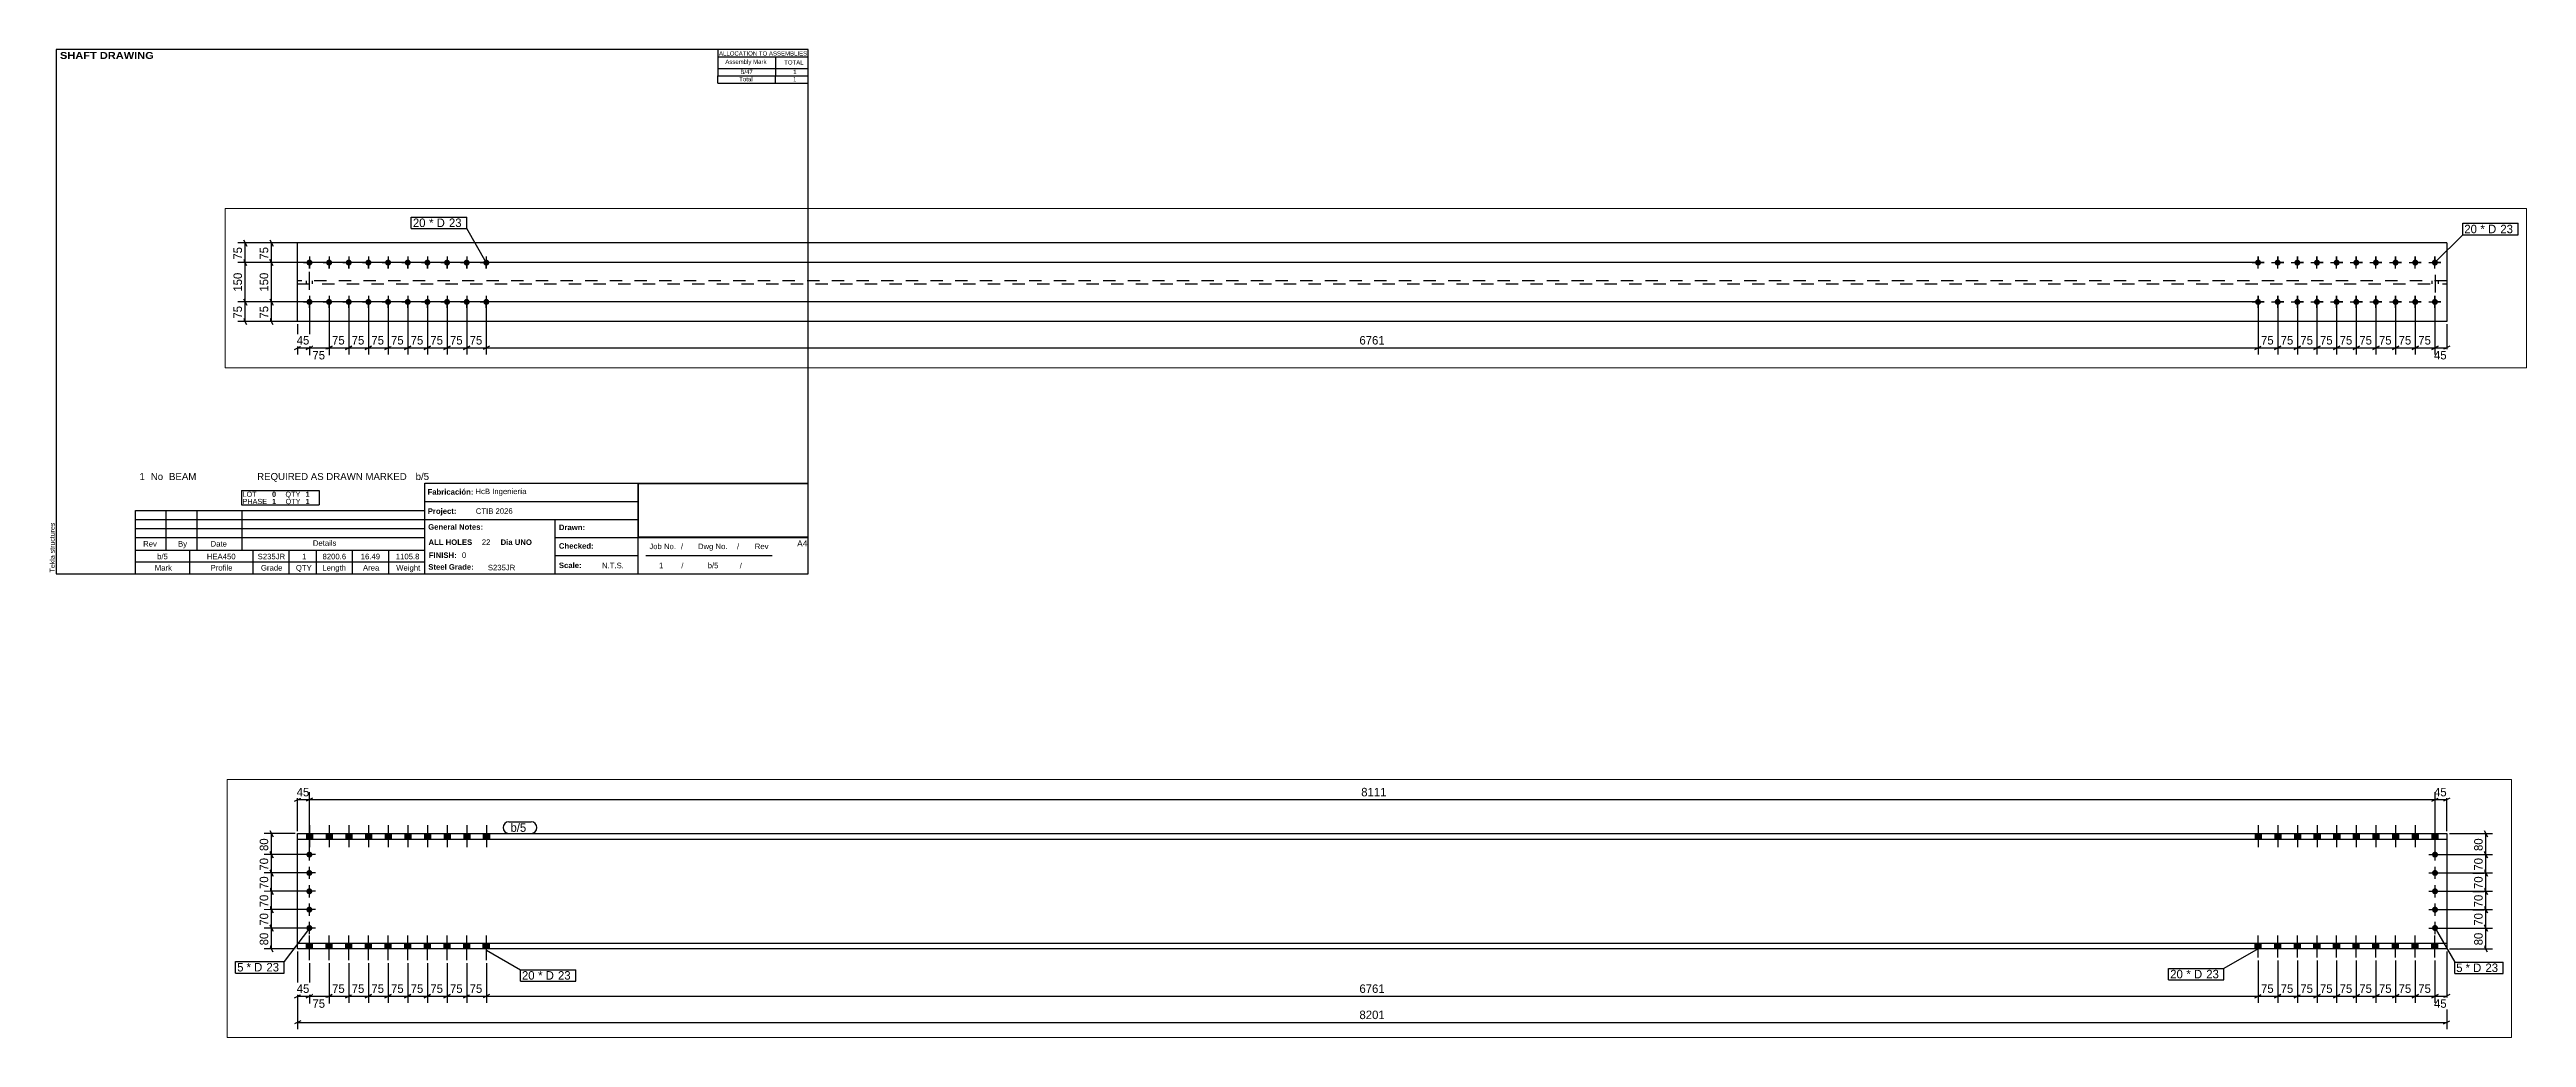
# Paper-space layout 'Layout1' of a CAD drawing. Header units: millimetres. Extents: x 2 to 948, y -172 to 205.
# The model-space entities are those that its viewports show. They can reach past a viewport. Long polylines and large blocks are cut down to what shows.
import ezdxf

# ---------------------------------------------------------------- set-up
doc = ezdxf.new("R2010")
doc.units = ezdxf.units.MM
doc.linetypes.add('DXK_LINE_DOT2', pattern=[3.9198, 1.9599, -1.9599])
doc.linetypes.add('DXK_LINE_DOT4', pattern=[0.9408, 0.4704, -0.4704])
doc.layers.add('Viewport layer', color=7, linetype='Continuous', plot=False)
doc.styles.add('Arial', font='ARIAL.TTF', dxfattribs={"height": 0.2})
doc.styles.add('Arial Black', font='ARIBLK.TTF', dxfattribs={"height": 0.2})
doc.styles.add('Arial Bold', font='ARIALBD.TTF', dxfattribs={"height": 0.2})
doc.styles.add('Comic Sans MS', font='COMIC.TTF', dxfattribs={"height": 0.2})

psp = doc.layouts.get("Layout1")

# ---------------------------------------------------------------- texts
at = {"color": 7}
for s, height, style, p in [(' SHAFT DRAWING', 2.6342, 'Arial Black', (5.3, 201.42)), ('ALLOCATION TO ASSEMBLIES', 1.6475, 'Arial', (257.95, 202.68)), ('Assembly Mark', 1.6475, 'Arial', (260.35, 199.52)), ('TOTAL', 1.648, 'Arial', (282.81, 199.28)), ('1', 2.64, 'Arial', (36.8, 40.76)), ('No', 2.636, 'Arial', (41.13, 40.76)), ('BEAM', 2.636, 'Arial', (48.08, 40.76)), ('REQUIRED AS DRAWN MARKED', 2.636, 'Arial', (81.71, 40.76)), ('b/5', 2.636, 'Arial', (142.18, 40.76)), ('b/5', 2.109, 'Arial', (43.53, 10.5)), ('HEA450', 2.109, 'Arial', (62.51, 10.5)), ('S235JR', 2.109, 'Arial', (81.91, 10.5)), ('1', 2.11, 'Arial', (98.86, 10.5)), ('8200.6', 2.109, 'Arial', (106.66, 10.5)), ('16.49', 2.109, 'Arial', (121.24, 10.5)), ('1105.8', 2.109, 'Arial', (134.62, 10.5)), ('FINISH:', 2.107, 'Arial Bold', (147.22, 11)), ('0', 2.11, 'Arial', (159.84, 11))]:
    psp.add_text(s, height=height, dxfattribs=dict(at, style=style)).set_placement(p)
at = {"color": 7, "linetype": 'Continuous'}
for s, height, style, p in [('Total', 1.648, 'Arial', (265.67, 192.88)), ('B/47', 1.648, 'Arial', (266.09, 195.63)), ('1', 1.65, 'Arial', (286.21, 192.88)), ('1', 1.65, 'Arial', (286.23, 195.63)), ('LOT', 1.977, 'Arial', (76.13, 34.33)), ('PHASE', 1.977, 'Arial', (76.13, 31.57)), ('0', 1.98, 'Arial Bold', (87.41, 34.33)), ('1', 1.98, 'Arial Bold', (87.41, 31.57)), ('QTY', 1.977, 'Arial', (92.51, 34.33)), ('QTY', 1.977, 'Arial', (92.58, 31.57)), ('1', 1.98, 'Arial Bold', (100.18, 34.33)), ('1', 1.98, 'Arial Bold', (100.18, 31.57)), ('Fabricación:', 2.1074, 'Arial Bold', (146.73, 35.16)), ('Project:', 2.107, 'Arial Bold', (146.81, 27.83)), ('HcB Ingeniería', 2.1088, 'Arial', (165.02, 35.36)), ('CTIB 2026', 2.109, 'Arial', (165.14, 27.83)), ('General Notes:', 2.1074, 'Arial Bold', (146.96, 21.78)), ('Drawn:', 2.107, 'Arial Bold', (196.85, 21.62)), ('Rev', 2.109, 'Arial', (38.21, 15.35)), ('By', 2.109, 'Arial', (51.53, 15.35)), ('Date', 2.109, 'Arial', (63.94, 15.35)), ('Details', 2.109, 'Arial', (102.96, 15.63)), ('ALL HOLES', 2.107, 'Arial Bold', (147.1, 15.96)), ('22', 2.109, 'Arial', (167.43, 15.96)), ('Dia UNO', 2.107, 'Arial Bold', (174.62, 15.96)), ('Checked:', 2.107, 'Arial Bold', (196.85, 14.53)), ('Job No.', 2.109, 'Arial', (231.37, 14.37)), ('/', 2.11, 'Arial', (243.42, 14.37)), ('Dwg No.', 2.109, 'Arial', (249.91, 14.37)), ('/', 2.11, 'Arial', (264.81, 14.37)), ('Rev', 2.109, 'Arial', (271.61, 14.37)), ('A4', 2.307, 'Arial', (287.76, 15.38)), ('Mark', 2.109, 'Arial', (42.64, 6.19)), ('Profile', 2.109, 'Arial', (63.95, 6.19)), ('Grade', 2.109, 'Arial', (83.16, 6.19)), ('QTY', 2.109, 'Arial', (96.49, 6.19)), ('Length', 2.109, 'Arial', (106.58, 6.19)), ('Area', 2.109, 'Arial', (122.09, 6.19)), ('Weight', 2.109, 'Arial', (134.77, 6.19)), ('Steel Grade:', 2.1074, 'Arial Bold', (147.01, 6.52)), ('S235JR', 2.109, 'Arial', (169.74, 6.28)), ('Scale:', 2.107, 'Arial Bold', (196.85, 7.13)), ('N.T.S.', 2.109, 'Arial', (213.29, 7.08)), ('1', 2.11, 'Arial', (235.04, 7.08)), ('/', 1.98, 'Arial', (243.58, 7.08)), ('b/5', 2.109, 'Arial', (253.62, 7.08)), ('/', 1.98, 'Arial', (265.88, 7.08))]:
    psp.add_text(s, height=height, dxfattribs=dict(at, style=style)).set_placement(p)
at = {"color": 174, "linetype": 'Continuous', "style": 'Arial'}
psp.add_text('Tekla structures', height=1.9102, rotation=90, dxfattribs=at).set_placement((4.5, 5.5))

msp = doc.modelspace()

# ---------------------------------------------------------------- hatches: boundary and pattern name
at = {"linetype": 'Continuous'}
for points in [[(14083.6, 756.6), (14106.6, 756.6), (14106.6, 777.6), (14083.6, 777.6)], [(14083.6, 756.6), (14106.6, 756.6), (14106.6, 777.6), (14083.6, 777.6)], [(14158.6, 756.6), (14181.6, 756.6), (14181.6, 777.6), (14158.6, 777.6)], [(14158.6, 756.6), (14181.6, 756.6), (14181.6, 777.6), (14158.6, 777.6)], [(14233.6, 756.6), (14256.6, 756.6), (14256.6, 777.6), (14233.6, 777.6)], [(14233.6, 756.6), (14256.6, 756.6), (14256.6, 777.6), (14233.6, 777.6)], [(14308.6, 756.6), (14331.6, 756.6), (14331.6, 777.6), (14308.6, 777.6)], [(14308.6, 756.6), (14331.6, 756.6), (14331.6, 777.6), (14308.6, 777.6)], [(14383.6, 756.6), (14406.6, 756.6), (14406.6, 777.6), (14383.6, 777.6)], [(14383.6, 756.6), (14406.6, 756.6), (14406.6, 777.6), (14383.6, 777.6)], [(14458.6, 756.6), (14481.6, 756.6), (14481.6, 777.6), (14458.6, 777.6)], [(14458.6, 756.6), (14481.6, 756.6), (14481.6, 777.6), (14458.6, 777.6)], [(14533.6, 756.6), (14556.6, 756.6), (14556.6, 777.6), (14533.6, 777.6)], [(14533.6, 756.6), (14556.6, 756.6), (14556.6, 777.6), (14533.6, 777.6)], [(14608.6, 756.6), (14631.6, 756.6), (14631.6, 777.6), (14608.6, 777.6)], [(14608.6, 756.6), (14631.6, 756.6), (14631.6, 777.6), (14608.6, 777.6)], [(14683.6, 756.6), (14706.6, 756.6), (14706.6, 777.6), (14683.6, 777.6)], [(14683.6, 756.6), (14706.6, 756.6), (14706.6, 777.6), (14683.6, 777.6)], [(14758.6, 756.6), (14781.6, 756.6), (14781.6, 777.6), (14758.6, 777.6)], [(14758.6, 756.6), (14781.6, 756.6), (14781.6, 777.6), (14758.6, 777.6)], [(21542.2, 777.6), (21519.2, 777.6), (21519.2, 756.6), (21542.2, 756.6)], [(21542.2, 777.6), (21519.2, 777.6), (21519.2, 756.6), (21542.2, 756.6)], [(21617.2, 777.6), (21594.2, 777.6), (21594.2, 756.6), (21617.2, 756.6)], [(21617.2, 777.6), (21594.2, 777.6), (21594.2, 756.6), (21617.2, 756.6)], [(21692.2, 777.6), (21669.2, 777.6), (21669.2, 756.6), (21692.2, 756.6)], [(21692.2, 777.6), (21669.2, 777.6), (21669.2, 756.6), (21692.2, 756.6)], [(21767.2, 777.6), (21744.2, 777.6), (21744.2, 756.6), (21767.2, 756.6)], [(21767.2, 777.6), (21744.2, 777.6), (21744.2, 756.6), (21767.2, 756.6)], [(21842.2, 777.6), (21819.2, 777.6), (21819.2, 756.6), (21842.2, 756.6)], [(21842.2, 777.6), (21819.2, 777.6), (21819.2, 756.6), (21842.2, 756.6)], [(21917.2, 777.6), (21894.2, 777.6), (21894.2, 756.6), (21917.2, 756.6)], [(21917.2, 777.6), (21894.2, 777.6), (21894.2, 756.6), (21917.2, 756.6)], [(21992.2, 777.6), (21969.2, 777.6), (21969.2, 756.6), (21992.2, 756.6)], [(21992.2, 777.6), (21969.2, 777.6), (21969.2, 756.6), (21992.2, 756.6)], [(22067.2, 777.6), (22044.2, 777.6), (22044.2, 756.6), (22067.2, 756.6)], [(22067.2, 777.6), (22044.2, 777.6), (22044.2, 756.6), (22067.2, 756.6)], [(22142.2, 777.6), (22119.2, 777.6), (22119.2, 756.6), (22142.2, 756.6)], [(22142.2, 777.6), (22119.2, 777.6), (22119.2, 756.6), (22142.2, 756.6)], [(22217.2, 777.6), (22194.2, 777.6), (22194.2, 756.6), (22217.2, 756.6)], [(22217.2, 777.6), (22194.2, 777.6), (22194.2, 756.6), (22217.2, 756.6)], [(14083.3, 697.6, -1), (14106.3, 697.6, -1)], [(22194.5, 697.6, -1), (22217.5, 697.6, -1)], [(14083.3, 627.6, -1), (14106.3, 627.6, -1)], [(14083.3, 557.6, -1), (14106.3, 557.6, -1)], [(22194.5, 627.6, -1), (22217.5, 627.6, -1)], [(22194.5, 557.6, -1), (22217.5, 557.6, -1)], [(14083.3, 487.6, -1), (14106.3, 487.6, -1)], [(22194.5, 487.6, -1), (22217.5, 487.6, -1)], [(321.4, 389.9, -1), (321.4, 412.9, -1)], [(396.4, 389.9, -1), (396.4, 412.9, -1)], [(471.4, 389.9, -1), (471.4, 412.9, -1)], [(546.4, 389.9, -1), (546.4, 412.9, -1)], [(621.4, 389.9, -1), (621.4, 412.9, -1)], [(696.4, 389.9, -1), (696.4, 412.9, -1)], [(771.4, 389.9, -1), (771.4, 412.9, -1)], [(846.4, 389.9, -1), (846.4, 412.9, -1)], [(921.4, 389.9, -1), (921.4, 412.9, -1)], [(996.4, 389.9, -1), (996.4, 412.9, -1)], [(7757, 412.9, -1), (7757, 389.9, -1)], [(7832, 412.9, -1), (7832, 389.9, -1)], [(7907, 412.9, -1), (7907, 389.9, -1)], [(7982, 412.9, -1), (7982, 389.9, -1)], [(8057, 412.9, -1), (8057, 389.9, -1)], [(8132, 412.9, -1), (8132, 389.9, -1)], [(8207, 412.9, -1), (8207, 389.9, -1)], [(8282, 412.9, -1), (8282, 389.9, -1)], [(8357, 412.9, -1), (8357, 389.9, -1)], [(8432, 412.9, -1), (8432, 389.9, -1)], [(14083.3, 417.6, -1), (14106.3, 417.6, -1)], [(22194.5, 417.6, -1), (22217.5, 417.6, -1)], [(14083.6, 337.6), (14106.6, 337.6), (14106.6, 358.6), (14083.6, 358.6)], [(14083.6, 337.6), (14106.6, 337.6), (14106.6, 358.6), (14083.6, 358.6)], [(14158.6, 337.6), (14181.6, 337.6), (14181.6, 358.6), (14158.6, 358.6)], [(14158.6, 337.6), (14181.6, 337.6), (14181.6, 358.6), (14158.6, 358.6)], [(14233.6, 337.6), (14256.6, 337.6), (14256.6, 358.6), (14233.6, 358.6)], [(14233.6, 337.6), (14256.6, 337.6), (14256.6, 358.6), (14233.6, 358.6)], [(14308.6, 337.6), (14331.6, 337.6), (14331.6, 358.6), (14308.6, 358.6)], [(14308.6, 337.6), (14331.6, 337.6), (14331.6, 358.6), (14308.6, 358.6)], [(14383.6, 337.6), (14406.6, 337.6), (14406.6, 358.6), (14383.6, 358.6)], [(14383.6, 337.6), (14406.6, 337.6), (14406.6, 358.6), (14383.6, 358.6)], [(14458.6, 337.6), (14481.6, 337.6), (14481.6, 358.6), (14458.6, 358.6)], [(14458.6, 337.6), (14481.6, 337.6), (14481.6, 358.6), (14458.6, 358.6)], [(14533.6, 337.6), (14556.6, 337.6), (14556.6, 358.6), (14533.6, 358.6)], [(14533.6, 337.6), (14556.6, 337.6), (14556.6, 358.6), (14533.6, 358.6)], [(14608.6, 337.6), (14631.6, 337.6), (14631.6, 358.6), (14608.6, 358.6)], [(14608.6, 337.6), (14631.6, 337.6), (14631.6, 358.6), (14608.6, 358.6)], [(14683.6, 337.6), (14706.6, 337.6), (14706.6, 358.6), (14683.6, 358.6)], [(14683.6, 337.6), (14706.6, 337.6), (14706.6, 358.6), (14683.6, 358.6)], [(14758.6, 337.6), (14781.6, 337.6), (14781.6, 358.6), (14758.6, 358.6)], [(14758.6, 337.6), (14781.6, 337.6), (14781.6, 358.6), (14758.6, 358.6)], [(21542.2, 358.6), (21519.2, 358.6), (21519.2, 337.6), (21542.2, 337.6)], [(21542.2, 358.6), (21519.2, 358.6), (21519.2, 337.6), (21542.2, 337.6)], [(21617.2, 358.6), (21594.2, 358.6), (21594.2, 337.6), (21617.2, 337.6)], [(21617.2, 358.6), (21594.2, 358.6), (21594.2, 337.6), (21617.2, 337.6)], [(21692.2, 358.6), (21669.2, 358.6), (21669.2, 337.6), (21692.2, 337.6)], [(21692.2, 358.6), (21669.2, 358.6), (21669.2, 337.6), (21692.2, 337.6)], [(21767.2, 358.6), (21744.2, 358.6), (21744.2, 337.6), (21767.2, 337.6)], [(21767.2, 358.6), (21744.2, 358.6), (21744.2, 337.6), (21767.2, 337.6)], [(21842.2, 358.6), (21819.2, 358.6), (21819.2, 337.6), (21842.2, 337.6)], [(21842.2, 358.6), (21819.2, 358.6), (21819.2, 337.6), (21842.2, 337.6)], [(21917.2, 358.6), (21894.2, 358.6), (21894.2, 337.6), (21917.2, 337.6)], [(21917.2, 358.6), (21894.2, 358.6), (21894.2, 337.6), (21917.2, 337.6)], [(21992.2, 358.6), (21969.2, 358.6), (21969.2, 337.6), (21992.2, 337.6)], [(21992.2, 358.6), (21969.2, 358.6), (21969.2, 337.6), (21992.2, 337.6)], [(22067.2, 358.6), (22044.2, 358.6), (22044.2, 337.6), (22067.2, 337.6)], [(22067.2, 358.6), (22044.2, 358.6), (22044.2, 337.6), (22067.2, 337.6)], [(22142.2, 358.6), (22119.2, 358.6), (22119.2, 337.6), (22142.2, 337.6)], [(22142.2, 358.6), (22119.2, 358.6), (22119.2, 337.6), (22142.2, 337.6)], [(22217.2, 358.6), (22194.2, 358.6), (22194.2, 337.6), (22217.2, 337.6)], [(22217.2, 358.6), (22194.2, 358.6), (22194.2, 337.6), (22217.2, 337.6)], [(321.4, 239.9, -1), (321.4, 262.9, -1)], [(396.4, 239.9, -1), (396.4, 262.9, -1)], [(471.4, 239.9, -1), (471.4, 262.9, -1)], [(546.4, 239.9, -1), (546.4, 262.9, -1)], [(621.4, 239.9, -1), (621.4, 262.9, -1)], [(696.4, 239.9, -1), (696.4, 262.9, -1)], [(771.4, 239.9, -1), (771.4, 262.9, -1)], [(846.4, 239.9, -1), (846.4, 262.9, -1)], [(921.4, 239.9, -1), (921.4, 262.9, -1)], [(996.4, 239.9, -1), (996.4, 262.9, -1)], [(7757, 262.9, -1), (7757, 239.9, -1)], [(7832, 262.9, -1), (7832, 239.9, -1)], [(7907, 262.9, -1), (7907, 239.9, -1)], [(7982, 262.9, -1), (7982, 239.9, -1)], [(8057, 262.9, -1), (8057, 239.9, -1)], [(8132, 262.9, -1), (8132, 239.9, -1)], [(8207, 262.9, -1), (8207, 239.9, -1)], [(8282, 262.9, -1), (8282, 239.9, -1)], [(8357, 262.9, -1), (8357, 239.9, -1)], [(8432, 262.9, -1), (8432, 239.9, -1)]]:
    msp.add_hatch(color=3, dxfattribs=at).paths.add_polyline_path(points)

# ---------------------------------------------------------------- linework, layer by layer
at = {"color": 8, "linetype": 'Continuous'}
for p, q in [((14038.1, 901.6), (14062.1, 913.6)), ((14050.1, 787.6), (14050.1, 936)), ((14050.1, 907.6), (14094.8, 907.6)), ((14106.8, 913.6), (14082.8, 901.6)), ((14094.8, 707.6), (14094.8, 936)), ((22194, 901.6), (22218, 913.6)), ((22206, 707.6), (22206, 936)), ((22206, 907.6), (22250.7, 907.6)), ((22262.7, 913.6), (22238.7, 901.6)), ((22250.7, 787.6), (22250.7, 936)), ((14040.1, 777.6), (13921.7, 777.6)), ((13944.1, 789.6), (13956.1, 765.6)), ((13950.1, 697.6), (13950.1, 777.6)), ((22260.7, 777.6), (22425.7, 777.6)), ((22394.1, 789.6), (22406.1, 765.6)), ((22400.1, 697.6), (22400.1, 777.6)), ((14084.8, 697.6), (13921.7, 697.6)), ((13956.1, 685.6), (13944.1, 709.6)), ((22216, 697.6), (22425.7, 697.6)), ((22406.1, 685.6), (22394.1, 709.6)), ((14084.8, 627.6), (13921.7, 627.6)), ((13956.1, 615.6), (13944.1, 639.6)), ((13944.1, 569.6), (13956.1, 545.6)), ((22216, 627.6), (22425.7, 627.6)), ((22394.1, 639.6), (22406.1, 615.6)), ((22394.1, 569.6), (22406.1, 545.6)), ((7747, 476.4), (48, 476.4)), ((70.4, 488.4), (82.4, 464.4)), ((266.4, 476.4), (148, 476.4)), ((170.4, 488.4), (182.4, 464.4)), ((176.4, 401.4), (176.4, 476.4)), ((14084.8, 557.6), (13921.7, 557.6)), ((14084.8, 487.6), (13921.7, 487.6)), ((13944.1, 499.6), (13956.1, 475.6)), ((13950.1, 417.6), (13950.1, 487.6)), ((22216, 557.6), (22425.7, 557.6)), ((22216, 487.6), (22425.7, 487.6)), ((22394.1, 499.6), (22406.1, 475.6)), ((22400.1, 417.6), (22400.1, 487.6)), ((7747, 401.4), (48, 401.4)), ((82.4, 389.4), (70.4, 413.4)), ((76.4, 251.4), (76.4, 401.4)), ((311.4, 401.4), (148, 401.4)), ((182.4, 389.4), (170.4, 413.4)), ((14084.8, 417.6), (13921.7, 417.6)), ((13956.1, 405.6), (13944.1, 429.6)), ((22216, 417.6), (22425.7, 417.6)), ((22406.1, 405.6), (22394.1, 429.6)), ((14040.1, 337.6), (13921.7, 337.6)), ((13956.1, 325.6), (13944.1, 349.6)), ((14050.1, 327.6), (14050.1, 32)), ((14050.1, 327.6), (14050.1, 132)), ((14095.1, 283.6), (14095.1, 129.2)), ((14170.1, 283.6), (14170.1, 132)), ((14245.1, 283.6), (14245.1, 132)), ((14320.1, 283.6), (14320.1, 132)), ((14395.1, 283.6), (14395.1, 132)), ((14470.1, 283.6), (14470.1, 132)), ((14545.1, 283.6), (14545.1, 132)), ((14620.1, 283.6), (14620.1, 132)), ((14695.1, 283.6), (14695.1, 132)), ((14770.1, 283.6), (14770.1, 132)), ((14770.1, 283.6), (14770.1, 132)), ((21530.7, 293.6), (21530.7, 132)), ((21605.7, 293.6), (21605.7, 132)), ((21680.7, 293.6), (21680.7, 132)), ((21755.7, 293.6), (21755.7, 132)), ((21830.7, 293.6), (21830.7, 132)), ((21905.7, 293.6), (21905.7, 132)), ((21980.7, 293.6), (21980.7, 132)), ((22055.7, 293.6), (22055.7, 132)), ((22130.7, 293.6), (22130.7, 132)), ((22205.7, 293.6), (22205.7, 129.2)), ((22250.7, 327.6), (22250.7, 32)), ((22250.7, 327.6), (22250.7, 129.2)), ((22260.7, 337.6), (22425.7, 337.6)), ((22406.1, 325.6), (22394.1, 349.6)), ((311.4, 251.4), (148, 251.4)), ((170.4, 263.4), (182.4, 239.4)), ((176.4, 176.4), (176.4, 251.4)), ((321.4, 241.4), (321.4, 48)), ((396.4, 241.4), (396.4, 50.8)), ((471.4, 241.4), (471.4, 50.8)), ((546.4, 241.4), (546.4, 50.8)), ((621.4, 241.4), (621.4, 50.8)), ((696.4, 241.4), (696.4, 50.8)), ((771.4, 241.4), (771.4, 50.8)), ((846.4, 241.4), (846.4, 50.8)), ((921.4, 241.4), (921.4, 50.8)), ((996.4, 241.4), (996.4, 50.8)), ((996.4, 241.4), (996.4, 50.8)), ((7757, 241.4), (7757, 50.8)), ((7832, 241.4), (7832, 50.8)), ((7907, 241.4), (7907, 50.8)), ((7982, 241.4), (7982, 50.8)), ((8057, 241.4), (8057, 50.8)), ((8132, 241.4), (8132, 50.8)), ((8207, 241.4), (8207, 50.8)), ((8282, 241.4), (8282, 50.8)), ((8357, 241.4), (8357, 50.8)), ((8432, 241.4), (8432, 48)), ((266.4, 176.4), (148, 176.4)), ((182.4, 164.4), (170.4, 188.4)), ((276.4, 166.4), (276.4, 50.8)), ((8477, 166.4), (8477, 48)), ((14083.1, 151.6), (14107.1, 163.6)), ((14158.1, 151.6), (14182.1, 163.6)), ((14170.1, 157.6), (14245.1, 157.6)), ((14257.1, 163.6), (14233.1, 151.6)), ((14308.1, 151.6), (14332.1, 163.6)), ((14383.1, 151.6), (14407.1, 163.6)), ((14458.1, 151.6), (14482.1, 163.6)), ((14533.1, 151.6), (14557.1, 163.6)), ((14608.1, 151.6), (14632.1, 163.6)), ((14620.1, 157.6), (14695.1, 157.6)), ((14707.1, 163.6), (14683.1, 151.6)), ((14782.1, 163.6), (14758.1, 151.6)), ((14782.1, 163.6), (14758.1, 151.6)), ((21518.7, 151.6), (21542.7, 163.6)), ((21593.7, 151.6), (21617.7, 163.6)), ((21605.7, 157.6), (21680.7, 157.6)), ((21692.7, 163.6), (21668.7, 151.6)), ((21743.7, 151.6), (21767.7, 163.6)), ((21818.7, 151.6), (21842.7, 163.6)), ((21893.7, 151.6), (21917.7, 163.6)), ((21968.7, 151.6), (21992.7, 163.6)), ((22043.7, 151.6), (22067.7, 163.6)), ((22118.7, 151.6), (22142.7, 163.6)), ((22193.7, 151.6), (22217.7, 163.6)), ((22205.7, 157.6), (22250.7, 157.6)), ((22262.7, 163.6), (22238.7, 151.6)), ((309.4, 70.4), (333.4, 82.4)), ((384.4, 70.4), (408.4, 82.4)), ((459.4, 70.4), (483.4, 82.4)), ((534.4, 70.4), (558.4, 82.4)), ((546.4, 76.4), (621.4, 76.4)), ((633.4, 82.4), (609.4, 70.4)), ((684.4, 70.4), (708.4, 82.4)), ((759.4, 70.4), (783.4, 82.4)), ((834.4, 70.4), (858.4, 82.4)), ((909.4, 70.4), (933.4, 82.4)), ((921.4, 76.4), (996.4, 76.4)), ((1008.4, 82.4), (984.4, 70.4)), ((1008.4, 82.4), (984.4, 70.4)), ((7745, 70.4), (7769, 82.4)), ((7820, 70.4), (7844, 82.4)), ((7895, 70.4), (7919, 82.4)), ((7970, 70.4), (7994, 82.4)), ((8045, 70.4), (8069, 82.4)), ((8120, 70.4), (8144, 82.4)), ((8195, 70.4), (8219, 82.4)), ((8270, 70.4), (8294, 82.4)), ((8345, 70.4), (8369, 82.4)), ((8420, 70.4), (8444, 82.4)), ((8432, 76.4), (8477, 76.4)), ((8489, 82.4), (8465, 70.4)), ((14062.1, 63.6), (14038.1, 51.6)), ((14050.1, 57.6), (22250.7, 57.6)), ((22238.7, 51.6), (22262.7, 63.6))]:
    msp.add_line(p, q, dxfattribs=at)
at = {"color": 7, "linetype": 'Continuous'}
for p, q in [((14050.1, 337.6), (14050.1, 777.6)), ((14050.1, 777.6), (22250.7, 777.6)), ((14050.1, 756.6), (22250.7, 756.6)), ((22250.7, 777.6), (22250.7, 337.6)), ((276.4, 176.4), (276.4, 476.4)), ((8477, 476.4), (276.4, 476.4)), ((8477, 476.4), (8477, 176.4)), ((22250.7, 358.6), (14050.1, 358.6)), ((22250.7, 337.6), (14050.1, 337.6)), ((8477, 176.4), (276.4, 176.4))]:
    msp.add_line(p, q, dxfattribs=at)
at = {"color": 3, "linetype": 'Continuous'}
for p, q in [((14083.6, 777.6), (14083.6, 756.6)), ((14083.6, 777.6), (14083.6, 756.6)), ((14095.1, 809.8), (14095.1, 726.6)), ((14095.1, 809.8), (14095.1, 726.6)), ((14106.6, 777.6), (14106.6, 756.6)), ((14106.6, 777.6), (14106.6, 756.6)), ((14158.6, 777.6), (14158.6, 756.6)), ((14158.6, 777.6), (14158.6, 756.6)), ((14170.1, 809.8), (14170.1, 726.6)), ((14170.1, 809.8), (14170.1, 726.6)), ((14181.6, 777.6), (14181.6, 756.6)), ((14181.6, 777.6), (14181.6, 756.6)), ((14233.6, 777.6), (14233.6, 756.6)), ((14233.6, 777.6), (14233.6, 756.6)), ((14245.1, 809.8), (14245.1, 726.6)), ((14245.1, 809.8), (14245.1, 726.6)), ((14256.6, 777.6), (14256.6, 756.6)), ((14256.6, 777.6), (14256.6, 756.6)), ((14308.6, 777.6), (14308.6, 756.6)), ((14308.6, 777.6), (14308.6, 756.6)), ((14320.1, 809.8), (14320.1, 726.6)), ((14320.1, 809.8), (14320.1, 726.6)), ((14331.6, 777.6), (14331.6, 756.6)), ((14331.6, 777.6), (14331.6, 756.6)), ((14383.6, 777.6), (14383.6, 756.6)), ((14383.6, 777.6), (14383.6, 756.6)), ((14395.1, 809.8), (14395.1, 726.6)), ((14395.1, 809.8), (14395.1, 726.6)), ((14406.6, 777.6), (14406.6, 756.6)), ((14406.6, 777.6), (14406.6, 756.6)), ((14458.6, 777.6), (14458.6, 756.6)), ((14458.6, 777.6), (14458.6, 756.6)), ((14470.1, 809.8), (14470.1, 726.6)), ((14470.1, 809.8), (14470.1, 726.6)), ((14481.6, 777.6), (14481.6, 756.6)), ((14481.6, 777.6), (14481.6, 756.6)), ((14533.6, 777.6), (14533.6, 756.6)), ((14533.6, 777.6), (14533.6, 756.6)), ((14545.1, 809.8), (14545.1, 726.6)), ((14545.1, 809.8), (14545.1, 726.6)), ((14556.6, 777.6), (14556.6, 756.6)), ((14556.6, 777.6), (14556.6, 756.6)), ((14608.6, 777.6), (14608.6, 756.6)), ((14608.6, 777.6), (14608.6, 756.6)), ((14620.1, 809.8), (14620.1, 726.6)), ((14620.1, 809.8), (14620.1, 726.6)), ((14631.6, 777.6), (14631.6, 756.6)), ((14631.6, 777.6), (14631.6, 756.6)), ((14683.6, 777.6), (14683.6, 756.6)), ((14683.6, 777.6), (14683.6, 756.6)), ((14695.1, 809.8), (14695.1, 726.6)), ((14695.1, 809.8), (14695.1, 726.6)), ((14706.6, 777.6), (14706.6, 756.6)), ((14706.6, 777.6), (14706.6, 756.6)), ((14758.6, 777.6), (14758.6, 756.6)), ((14758.6, 777.6), (14758.6, 756.6)), ((14770.1, 809.8), (14770.1, 726.6)), ((14770.1, 809.8), (14770.1, 726.6)), ((14781.6, 777.6), (14781.6, 756.6)), ((14781.6, 777.6), (14781.6, 756.6)), ((21519.2, 777.6), (21519.2, 756.6)), ((21519.2, 777.6), (21519.2, 756.6)), ((21530.7, 809.8), (21530.7, 726.6)), ((21530.7, 809.8), (21530.7, 726.6)), ((21542.2, 777.6), (21542.2, 756.6)), ((21542.2, 777.6), (21542.2, 756.6)), ((21594.2, 777.6), (21594.2, 756.6)), ((21594.2, 777.6), (21594.2, 756.6)), ((21605.7, 809.8), (21605.7, 726.6)), ((21605.7, 809.8), (21605.7, 726.6)), ((21617.2, 777.6), (21617.2, 756.6)), ((21617.2, 777.6), (21617.2, 756.6)), ((21669.2, 777.6), (21669.2, 756.6)), ((21669.2, 777.6), (21669.2, 756.6)), ((21680.7, 809.8), (21680.7, 726.6)), ((21680.7, 809.8), (21680.7, 726.6)), ((21692.2, 777.6), (21692.2, 756.6)), ((21692.2, 777.6), (21692.2, 756.6)), ((21744.2, 777.6), (21744.2, 756.6)), ((21744.2, 777.6), (21744.2, 756.6)), ((21755.7, 809.8), (21755.7, 726.6)), ((21755.7, 809.8), (21755.7, 726.6)), ((21767.2, 777.6), (21767.2, 756.6)), ((21767.2, 777.6), (21767.2, 756.6)), ((21819.2, 777.6), (21819.2, 756.6)), ((21819.2, 777.6), (21819.2, 756.6)), ((21830.7, 809.8), (21830.7, 726.6)), ((21830.7, 809.8), (21830.7, 726.6)), ((21842.2, 777.6), (21842.2, 756.6)), ((21842.2, 777.6), (21842.2, 756.6)), ((21894.2, 777.6), (21894.2, 756.6)), ((21894.2, 777.6), (21894.2, 756.6)), ((21905.7, 809.8), (21905.7, 726.6)), ((21905.7, 809.8), (21905.7, 726.6)), ((21917.2, 777.6), (21917.2, 756.6)), ((21917.2, 777.6), (21917.2, 756.6)), ((21969.2, 777.6), (21969.2, 756.6)), ((21969.2, 777.6), (21969.2, 756.6)), ((21980.7, 809.8), (21980.7, 726.6)), ((21980.7, 809.8), (21980.7, 726.6)), ((21992.2, 777.6), (21992.2, 756.6)), ((21992.2, 777.6), (21992.2, 756.6)), ((22044.2, 777.6), (22044.2, 756.6)), ((22044.2, 777.6), (22044.2, 756.6)), ((22055.7, 809.8), (22055.7, 726.6)), ((22055.7, 809.8), (22055.7, 726.6)), ((22067.2, 777.6), (22067.2, 756.6)), ((22067.2, 777.6), (22067.2, 756.6)), ((22119.2, 777.6), (22119.2, 756.6)), ((22119.2, 777.6), (22119.2, 756.6)), ((22130.7, 809.8), (22130.7, 726.6)), ((22130.7, 809.8), (22130.7, 726.6)), ((22142.2, 777.6), (22142.2, 756.6)), ((22142.2, 777.6), (22142.2, 756.6)), ((22194.2, 777.6), (22194.2, 756.6)), ((22194.2, 777.6), (22194.2, 756.6)), ((22205.7, 809.8), (22205.7, 726.6)), ((22205.7, 809.8), (22205.7, 726.6)), ((22217.2, 777.6), (22217.2, 756.6)), ((22217.2, 777.6), (22217.2, 756.6)), ((14117.8, 697.6), (14071.8, 697.6)), ((14094.8, 674.6), (14094.8, 720.6)), ((22183, 697.6), (22229, 697.6)), ((22206, 674.6), (22206, 720.6)), ((14117.8, 627.6), (14071.8, 627.6)), ((14094.8, 604.6), (14094.8, 650.6)), ((14094.8, 534.6), (14094.8, 580.6)), ((22183, 627.6), (22229, 627.6)), ((22206, 604.6), (22206, 650.6)), ((22206, 534.6), (22206, 580.6)), ((14117.8, 557.6), (14071.8, 557.6)), ((14117.8, 487.6), (14071.8, 487.6)), ((14094.8, 464.6), (14094.8, 510.6)), ((22183, 557.6), (22229, 557.6)), ((22183, 487.6), (22229, 487.6)), ((22206, 464.6), (22206, 510.6)), ((344.4, 401.4), (298.4, 401.4)), ((298.4, 401.4), (313.7, 401.4)), ((321.4, 424.4), (321.4, 378.4)), ((321.4, 424.4), (321.4, 409.1)), ((321.4, 378.4), (321.4, 393.7)), ((344.4, 401.4), (329.1, 401.4)), ((419.4, 401.4), (373.4, 401.4)), ((373.4, 401.4), (388.7, 401.4)), ((396.4, 424.4), (396.4, 378.4)), ((396.4, 424.4), (396.4, 409.1)), ((396.4, 378.4), (396.4, 393.7)), ((419.4, 401.4), (404.1, 401.4)), ((494.4, 401.4), (448.4, 401.4)), ((448.4, 401.4), (463.7, 401.4)), ((471.4, 424.4), (471.4, 378.4)), ((471.4, 424.4), (471.4, 409.1)), ((471.4, 378.4), (471.4, 393.7)), ((494.4, 401.4), (479.1, 401.4)), ((569.4, 401.4), (523.4, 401.4)), ((523.4, 401.4), (538.7, 401.4)), ((546.4, 424.4), (546.4, 378.4)), ((546.4, 424.4), (546.4, 409.1)), ((546.4, 378.4), (546.4, 393.7)), ((569.4, 401.4), (554.1, 401.4)), ((644.4, 401.4), (598.4, 401.4)), ((598.4, 401.4), (613.7, 401.4)), ((621.4, 424.4), (621.4, 378.4)), ((621.4, 424.4), (621.4, 409.1)), ((621.4, 378.4), (621.4, 393.7)), ((644.4, 401.4), (629.1, 401.4)), ((719.4, 401.4), (673.4, 401.4)), ((673.4, 401.4), (688.7, 401.4)), ((696.4, 424.4), (696.4, 378.4)), ((696.4, 424.4), (696.4, 409.1)), ((696.4, 378.4), (696.4, 393.7)), ((719.4, 401.4), (704.1, 401.4)), ((794.4, 401.4), (748.4, 401.4)), ((748.4, 401.4), (763.7, 401.4)), ((771.4, 424.4), (771.4, 378.4)), ((771.4, 424.4), (771.4, 409.1)), ((771.4, 378.4), (771.4, 393.7)), ((794.4, 401.4), (779.1, 401.4)), ((869.4, 401.4), (823.4, 401.4)), ((823.4, 401.4), (838.7, 401.4)), ((846.4, 424.4), (846.4, 378.4)), ((846.4, 424.4), (846.4, 409.1)), ((846.4, 378.4), (846.4, 393.7)), ((869.4, 401.4), (854.1, 401.4)), ((944.4, 401.4), (898.4, 401.4)), ((898.4, 401.4), (913.7, 401.4)), ((921.4, 424.4), (921.4, 378.4)), ((921.4, 424.4), (921.4, 409.1)), ((921.4, 378.4), (921.4, 393.7)), ((944.4, 401.4), (929.1, 401.4)), ((1019.4, 401.4), (973.4, 401.4)), ((973.4, 401.4), (988.7, 401.4)), ((996.4, 424.4), (996.4, 378.4)), ((996.4, 424.4), (996.4, 409.1)), ((996.4, 378.4), (996.4, 393.7)), ((1019.4, 401.4), (1004.1, 401.4)), ((7734, 401.4), (7780, 401.4)), ((7734, 401.4), (7749.3, 401.4)), ((7757, 378.4), (7757, 424.4)), ((7757, 424.4), (7757, 409.1)), ((7757, 378.4), (7757, 393.7)), ((7780, 401.4), (7764.7, 401.4)), ((7809, 401.4), (7855, 401.4)), ((7809, 401.4), (7824.3, 401.4)), ((7832, 378.4), (7832, 424.4)), ((7832, 424.4), (7832, 409.1)), ((7832, 378.4), (7832, 393.7)), ((7855, 401.4), (7839.7, 401.4)), ((7884, 401.4), (7930, 401.4)), ((7884, 401.4), (7899.3, 401.4)), ((7907, 378.4), (7907, 424.4)), ((7907, 424.4), (7907, 409.1)), ((7907, 378.4), (7907, 393.7)), ((7930, 401.4), (7914.7, 401.4)), ((7959, 401.4), (8005, 401.4)), ((7959, 401.4), (7974.3, 401.4)), ((7982, 378.4), (7982, 424.4)), ((7982, 424.4), (7982, 409.1)), ((7982, 378.4), (7982, 393.7)), ((8005, 401.4), (7989.7, 401.4)), ((8034, 401.4), (8080, 401.4)), ((8034, 401.4), (8049.3, 401.4)), ((8057, 378.4), (8057, 424.4)), ((8057, 424.4), (8057, 409.1)), ((8057, 378.4), (8057, 393.7)), ((8080, 401.4), (8064.7, 401.4)), ((8109, 401.4), (8155, 401.4)), ((8109, 401.4), (8124.3, 401.4)), ((8132, 378.4), (8132, 424.4)), ((8132, 424.4), (8132, 409.1)), ((8132, 378.4), (8132, 393.7)), ((8155, 401.4), (8139.7, 401.4)), ((8184, 401.4), (8230, 401.4)), ((8184, 401.4), (8199.3, 401.4)), ((8207, 378.4), (8207, 424.4)), ((8207, 424.4), (8207, 409.1)), ((8207, 378.4), (8207, 393.7)), ((8230, 401.4), (8214.7, 401.4)), ((8259, 401.4), (8305, 401.4)), ((8259, 401.4), (8274.3, 401.4)), ((8282, 378.4), (8282, 424.4)), ((8282, 424.4), (8282, 409.1)), ((8282, 378.4), (8282, 393.7)), ((8305, 401.4), (8289.7, 401.4)), ((8334, 401.4), (8380, 401.4)), ((8334, 401.4), (8349.3, 401.4)), ((8357, 378.4), (8357, 424.4)), ((8357, 424.4), (8357, 409.1)), ((8357, 378.4), (8357, 393.7)), ((8380, 401.4), (8364.7, 401.4)), ((8409, 401.4), (8455, 401.4)), ((8409, 401.4), (8424.3, 401.4)), ((8432, 378.4), (8432, 424.4)), ((8432, 424.4), (8432, 409.1)), ((8432, 378.4), (8432, 393.7)), ((8455, 401.4), (8439.7, 401.4)), ((14117.8, 417.6), (14071.8, 417.6)), ((14094.8, 394.6), (14094.8, 440.6)), ((14095.1, 295.4), (14095.1, 388.6)), ((14095.1, 295.4), (14095.1, 388.6)), ((14170.1, 295.4), (14170.1, 388.6)), ((14170.1, 295.4), (14170.1, 388.6)), ((14245.1, 295.4), (14245.1, 388.6)), ((14245.1, 295.4), (14245.1, 388.6)), ((14320.1, 295.4), (14320.1, 388.6)), ((14320.1, 295.4), (14320.1, 388.6)), ((14395.1, 295.4), (14395.1, 388.6)), ((14395.1, 295.4), (14395.1, 388.6)), ((14470.1, 295.4), (14470.1, 388.6)), ((14470.1, 295.4), (14470.1, 388.6)), ((14545.1, 295.4), (14545.1, 388.6)), ((14545.1, 295.4), (14545.1, 388.6)), ((14620.1, 295.4), (14620.1, 388.6)), ((14620.1, 295.4), (14620.1, 388.6)), ((14695.1, 295.4), (14695.1, 388.6)), ((14695.1, 295.4), (14695.1, 388.6)), ((14770.1, 295.4), (14770.1, 388.6)), ((14770.1, 295.4), (14770.1, 388.6)), ((21530.7, 305.4), (21530.7, 388.6)), ((21530.7, 305.4), (21530.7, 388.6)), ((21605.7, 305.4), (21605.7, 388.6)), ((21605.7, 305.4), (21605.7, 388.6)), ((21680.7, 305.4), (21680.7, 388.6)), ((21680.7, 305.4), (21680.7, 388.6)), ((21755.7, 305.4), (21755.7, 388.6)), ((21755.7, 305.4), (21755.7, 388.6)), ((21830.7, 305.4), (21830.7, 388.6)), ((21830.7, 305.4), (21830.7, 388.6)), ((21905.7, 305.4), (21905.7, 388.6)), ((21905.7, 305.4), (21905.7, 388.6)), ((21980.7, 305.4), (21980.7, 388.6)), ((21980.7, 305.4), (21980.7, 388.6)), ((22055.7, 305.4), (22055.7, 388.6)), ((22055.7, 305.4), (22055.7, 388.6)), ((22130.7, 305.4), (22130.7, 388.6)), ((22130.7, 305.4), (22130.7, 388.6)), ((22183, 417.6), (22229, 417.6)), ((22205.7, 305.4), (22205.7, 388.6)), ((22205.7, 305.4), (22205.7, 388.6)), ((22206, 394.6), (22206, 440.6)), ((14083.6, 337.6), (14083.6, 358.6)), ((14083.6, 337.6), (14083.6, 358.6)), ((14106.6, 337.6), (14106.6, 358.6)), ((14106.6, 337.6), (14106.6, 358.6)), ((14158.6, 337.6), (14158.6, 358.6)), ((14158.6, 337.6), (14158.6, 358.6)), ((14181.6, 337.6), (14181.6, 358.6)), ((14181.6, 337.6), (14181.6, 358.6)), ((14233.6, 337.6), (14233.6, 358.6)), ((14233.6, 337.6), (14233.6, 358.6)), ((14256.6, 337.6), (14256.6, 358.6)), ((14256.6, 337.6), (14256.6, 358.6)), ((14308.6, 337.6), (14308.6, 358.6)), ((14308.6, 337.6), (14308.6, 358.6)), ((14331.6, 337.6), (14331.6, 358.6)), ((14331.6, 337.6), (14331.6, 358.6)), ((14383.6, 337.6), (14383.6, 358.6)), ((14383.6, 337.6), (14383.6, 358.6)), ((14406.6, 337.6), (14406.6, 358.6)), ((14406.6, 337.6), (14406.6, 358.6)), ((14458.6, 337.6), (14458.6, 358.6)), ((14458.6, 337.6), (14458.6, 358.6)), ((14481.6, 337.6), (14481.6, 358.6)), ((14481.6, 337.6), (14481.6, 358.6)), ((14533.6, 337.6), (14533.6, 358.6)), ((14533.6, 337.6), (14533.6, 358.6)), ((14556.6, 337.6), (14556.6, 358.6)), ((14556.6, 337.6), (14556.6, 358.6)), ((14608.6, 337.6), (14608.6, 358.6)), ((14608.6, 337.6), (14608.6, 358.6)), ((14631.6, 337.6), (14631.6, 358.6)), ((14631.6, 337.6), (14631.6, 358.6)), ((14683.6, 337.6), (14683.6, 358.6)), ((14683.6, 337.6), (14683.6, 358.6)), ((14706.6, 337.6), (14706.6, 358.6)), ((14706.6, 337.6), (14706.6, 358.6)), ((14758.6, 337.6), (14758.6, 358.6)), ((14758.6, 337.6), (14758.6, 358.6)), ((14781.6, 337.6), (14781.6, 358.6)), ((14781.6, 337.6), (14781.6, 358.6)), ((21519.2, 337.6), (21519.2, 358.6)), ((21519.2, 337.6), (21519.2, 358.6)), ((21542.2, 337.6), (21542.2, 358.6)), ((21542.2, 337.6), (21542.2, 358.6)), ((21594.2, 337.6), (21594.2, 358.6)), ((21594.2, 337.6), (21594.2, 358.6)), ((21617.2, 337.6), (21617.2, 358.6)), ((21617.2, 337.6), (21617.2, 358.6)), ((21669.2, 337.6), (21669.2, 358.6)), ((21669.2, 337.6), (21669.2, 358.6)), ((21692.2, 337.6), (21692.2, 358.6)), ((21692.2, 337.6), (21692.2, 358.6)), ((21744.2, 337.6), (21744.2, 358.6)), ((21744.2, 337.6), (21744.2, 358.6)), ((21767.2, 337.6), (21767.2, 358.6)), ((21767.2, 337.6), (21767.2, 358.6)), ((21819.2, 337.6), (21819.2, 358.6)), ((21819.2, 337.6), (21819.2, 358.6)), ((21842.2, 337.6), (21842.2, 358.6)), ((21842.2, 337.6), (21842.2, 358.6)), ((21894.2, 337.6), (21894.2, 358.6)), ((21894.2, 337.6), (21894.2, 358.6)), ((21917.2, 337.6), (21917.2, 358.6)), ((21917.2, 337.6), (21917.2, 358.6)), ((21969.2, 337.6), (21969.2, 358.6)), ((21969.2, 337.6), (21969.2, 358.6)), ((21992.2, 337.6), (21992.2, 358.6)), ((21992.2, 337.6), (21992.2, 358.6)), ((22044.2, 337.6), (22044.2, 358.6)), ((22044.2, 337.6), (22044.2, 358.6)), ((22067.2, 337.6), (22067.2, 358.6)), ((22067.2, 337.6), (22067.2, 358.6)), ((22119.2, 337.6), (22119.2, 358.6)), ((22119.2, 337.6), (22119.2, 358.6)), ((22142.2, 337.6), (22142.2, 358.6)), ((22142.2, 337.6), (22142.2, 358.6)), ((22194.2, 337.6), (22194.2, 358.6)), ((22194.2, 337.6), (22194.2, 358.6)), ((22217.2, 337.6), (22217.2, 358.6)), ((22217.2, 337.6), (22217.2, 358.6)), ((344.4, 251.4), (298.4, 251.4)), ((298.4, 251.4), (313.7, 251.4)), ((321.4, 274.4), (321.4, 228.4)), ((321.4, 274.4), (321.4, 259.1)), ((321.4, 228.4), (321.4, 243.7)), ((344.4, 251.4), (329.1, 251.4)), ((419.4, 251.4), (373.4, 251.4)), ((373.4, 251.4), (388.7, 251.4)), ((396.4, 274.4), (396.4, 228.4)), ((396.4, 274.4), (396.4, 259.1)), ((396.4, 228.4), (396.4, 243.7)), ((419.4, 251.4), (404.1, 251.4)), ((494.4, 251.4), (448.4, 251.4)), ((448.4, 251.4), (463.7, 251.4)), ((471.4, 274.4), (471.4, 228.4)), ((471.4, 274.4), (471.4, 259.1)), ((471.4, 228.4), (471.4, 243.7)), ((494.4, 251.4), (479.1, 251.4)), ((569.4, 251.4), (523.4, 251.4)), ((523.4, 251.4), (538.7, 251.4)), ((546.4, 274.4), (546.4, 228.4)), ((546.4, 274.4), (546.4, 259.1)), ((546.4, 228.4), (546.4, 243.7)), ((569.4, 251.4), (554.1, 251.4)), ((644.4, 251.4), (598.4, 251.4)), ((598.4, 251.4), (613.7, 251.4)), ((621.4, 274.4), (621.4, 228.4)), ((621.4, 274.4), (621.4, 259.1)), ((621.4, 228.4), (621.4, 243.7)), ((644.4, 251.4), (629.1, 251.4)), ((719.4, 251.4), (673.4, 251.4)), ((673.4, 251.4), (688.7, 251.4)), ((696.4, 274.4), (696.4, 228.4)), ((696.4, 274.4), (696.4, 259.1)), ((696.4, 228.4), (696.4, 243.7)), ((719.4, 251.4), (704.1, 251.4)), ((794.4, 251.4), (748.4, 251.4)), ((748.4, 251.4), (763.7, 251.4)), ((771.4, 274.4), (771.4, 228.4)), ((771.4, 274.4), (771.4, 259.1)), ((771.4, 228.4), (771.4, 243.7)), ((794.4, 251.4), (779.1, 251.4)), ((869.4, 251.4), (823.4, 251.4)), ((823.4, 251.4), (838.7, 251.4)), ((846.4, 274.4), (846.4, 228.4)), ((846.4, 274.4), (846.4, 259.1)), ((846.4, 228.4), (846.4, 243.7)), ((869.4, 251.4), (854.1, 251.4)), ((944.4, 251.4), (898.4, 251.4)), ((898.4, 251.4), (913.7, 251.4)), ((921.4, 274.4), (921.4, 228.4)), ((921.4, 274.4), (921.4, 259.1)), ((921.4, 228.4), (921.4, 243.7)), ((944.4, 251.4), (929.1, 251.4)), ((1019.4, 251.4), (973.4, 251.4)), ((973.4, 251.4), (988.7, 251.4)), ((996.4, 274.4), (996.4, 228.4)), ((996.4, 274.4), (996.4, 259.1)), ((996.4, 228.4), (996.4, 243.7)), ((1019.4, 251.4), (1004.1, 251.4)), ((7734, 251.4), (7780, 251.4)), ((7734, 251.4), (7749.3, 251.4)), ((7757, 228.4), (7757, 274.4)), ((7757, 274.4), (7757, 259.1)), ((7757, 228.4), (7757, 243.7)), ((7780, 251.4), (7764.7, 251.4)), ((7809, 251.4), (7855, 251.4)), ((7809, 251.4), (7824.3, 251.4)), ((7832, 228.4), (7832, 274.4)), ((7832, 274.4), (7832, 259.1)), ((7832, 228.4), (7832, 243.7)), ((7855, 251.4), (7839.7, 251.4)), ((7884, 251.4), (7930, 251.4)), ((7884, 251.4), (7899.3, 251.4)), ((7907, 228.4), (7907, 274.4)), ((7907, 274.4), (7907, 259.1)), ((7907, 228.4), (7907, 243.7)), ((7930, 251.4), (7914.7, 251.4)), ((7959, 251.4), (8005, 251.4)), ((7959, 251.4), (7974.3, 251.4)), ((7982, 228.4), (7982, 274.4)), ((7982, 274.4), (7982, 259.1)), ((7982, 228.4), (7982, 243.7)), ((8005, 251.4), (7989.7, 251.4)), ((8034, 251.4), (8080, 251.4)), ((8034, 251.4), (8049.3, 251.4)), ((8057, 228.4), (8057, 274.4)), ((8057, 274.4), (8057, 259.1)), ((8057, 228.4), (8057, 243.7)), ((8080, 251.4), (8064.7, 251.4)), ((8109, 251.4), (8155, 251.4)), ((8109, 251.4), (8124.3, 251.4)), ((8132, 228.4), (8132, 274.4)), ((8132, 274.4), (8132, 259.1)), ((8132, 228.4), (8132, 243.7)), ((8155, 251.4), (8139.7, 251.4)), ((8184, 251.4), (8230, 251.4)), ((8184, 251.4), (8199.3, 251.4)), ((8207, 228.4), (8207, 274.4)), ((8207, 274.4), (8207, 259.1)), ((8207, 228.4), (8207, 243.7)), ((8230, 251.4), (8214.7, 251.4)), ((8259, 251.4), (8305, 251.4)), ((8259, 251.4), (8274.3, 251.4)), ((8282, 228.4), (8282, 274.4)), ((8282, 274.4), (8282, 259.1)), ((8282, 228.4), (8282, 243.7)), ((8305, 251.4), (8289.7, 251.4)), ((8334, 251.4), (8380, 251.4)), ((8334, 251.4), (8349.3, 251.4)), ((8357, 228.4), (8357, 274.4)), ((8357, 274.4), (8357, 259.1)), ((8357, 228.4), (8357, 243.7)), ((8380, 251.4), (8364.7, 251.4)), ((8409, 251.4), (8455, 251.4)), ((8409, 251.4), (8424.3, 251.4)), ((8432, 228.4), (8432, 274.4)), ((8432, 274.4), (8432, 259.1)), ((8432, 228.4), (8432, 243.7)), ((8455, 251.4), (8439.7, 251.4))]:
    msp.add_line(p, q, dxfattribs=at)
at = {"color": 7, "linetype": 'DXK_LINE_DOT4'}
for p, q in [((8477, 332.2), (276.4, 332.2)), ((276.4, 320.7), (8477, 320.7))]:
    msp.add_line(p, q, dxfattribs=at)
at = {"color": 3, "linetype": 'DXK_LINE_DOT2'}
for p, q in [((309.6, 320.7), (309.6, 332.2)), ((309.6, 320.7), (309.6, 332.2)), ((309.6, 320.7), (309.6, 332.2)), ((309.6, 320.7), (309.6, 332.2)), ((309.6, 320.7), (309.6, 332.2)), ((321.1, 297.5), (321.1, 365.7)), ((321.1, 297.5), (321.1, 365.7)), ((321.1, 297.5), (321.1, 365.7)), ((321.1, 297.5), (321.1, 365.7)), ((321.1, 297.5), (321.1, 365.7)), ((332.6, 320.7), (332.6, 332.2)), ((332.6, 320.7), (332.6, 332.2)), ((332.6, 320.7), (332.6, 332.2)), ((332.6, 320.7), (332.6, 332.2)), ((332.6, 320.7), (332.6, 332.2)), ((8420.8, 332.2), (8420.8, 320.7)), ((8420.8, 332.2), (8420.8, 320.7)), ((8420.8, 332.2), (8420.8, 320.7)), ((8420.8, 332.2), (8420.8, 320.7)), ((8420.8, 332.2), (8420.8, 320.7)), ((8432.3, 355.3), (8432.3, 287.1)), ((8432.3, 355.3), (8432.3, 287.1)), ((8432.3, 355.3), (8432.3, 287.1)), ((8432.3, 355.3), (8432.3, 287.1)), ((8432.3, 355.3), (8432.3, 287.1)), ((8443.8, 332.2), (8443.8, 320.7)), ((8443.8, 332.2), (8443.8, 320.7)), ((8443.8, 332.2), (8443.8, 320.7)), ((8443.8, 332.2), (8443.8, 320.7)), ((8443.8, 332.2), (8443.8, 320.7))]:
    msp.add_line(p, q, dxfattribs=at)

# ---------------------------------------------------------------- wipeouts: each hides what was drawn before it
at = {"color": 0}
for points in [[(768.3, 537.3), (768.3, 569.3), (716.2, 569.3), (716.2, 537.3)], [(8596.2, 513.5), (8596.2, 545.5), (8544.1, 545.5), (8544.1, 513.5)], [(13845.4, 251.8), (13845.4, 283.8), (13819.3, 283.8), (13819.3, 251.8)], [(14958.1, 220.6), (14958.1, 252.6), (14906, 252.6), (14906, 220.6)], [(21247.7, 225.6), (21247.7, 257.6), (21195.6, 257.6), (21195.6, 225.6)]]:
    msp.add_wipeout(points, dxfattribs=at)

# ---------------------------------------------------------------- next in the draw order: wipeouts: each hides what was drawn before it
for points in [[(14104.9, 913.6), (14104.9, 958.4), (14040, 958.4), (14040, 913.6)], [(22260.8, 913.6), (22260.8, 958.4), (22195.9, 958.4), (22195.9, 913.6)], [(13944.1, 770.1), (13899.3, 770.1), (13899.3, 705.1), (13944.1, 705.1)], [(14935.3, 784.6), (14935.3, 816.6), (14862.1, 816.6), (14862.1, 784.6)], [(22394.1, 770.1), (22349.3, 770.1), (22349.3, 705.1), (22394.1, 705.1)], [(768.3, 537.3), (768.3, 569.3), (716.2, 569.3), (716.2, 537.3)], [(8596.2, 513.5), (8596.2, 545.5), (8544.1, 545.5), (8544.1, 513.5)], [(13944.1, 485.1), (13899.3, 485.1), (13899.3, 420.1), (13944.1, 420.1)], [(22394.1, 485.1), (22349.3, 485.1), (22349.3, 420.1), (22394.1, 420.1)], [(13845.4, 251.8), (13845.4, 283.8), (13819.3, 283.8), (13819.3, 251.8)], [(170.4, 246.4), (125.6, 246.4), (125.6, 181.4), (170.4, 181.4)], [(14240, 163.6), (14240, 208.4), (14175.1, 208.4), (14175.1, 163.6)], [(14690, 163.6), (14690, 208.4), (14625.1, 208.4), (14625.1, 163.6)], [(14958.1, 220.6), (14958.1, 252.6), (14906, 252.6), (14906, 220.6)], [(21247.7, 225.6), (21247.7, 257.6), (21195.6, 257.6), (21195.6, 225.6)], [(21675.7, 163.6), (21675.7, 208.4), (21610.7, 208.4), (21610.7, 163.6)], [(22313, 249.7), (22313, 281.7), (22287, 281.7), (22287, 249.7)], [(616.4, 82.4), (616.4, 127.2), (551.4, 127.2), (551.4, 82.4)], [(18205.5, 63.6), (18205.5, 108.4), (18095.3, 108.4), (18095.3, 63.6)], [(22260.7, 106.8), (22260.7, 151.6), (22195.7, 151.6), (22195.7, 106.8)], [(8487, 25.6), (8487, 70.4), (8422.1, 70.4), (8422.1, 25.6)]]:
    msp.add_wipeout(points, dxfattribs=at)

# ---------------------------------------------------------------- next in the draw order: linework, layer by layer
at = {"color": 8, "linetype": 'Continuous'}
for p, q in [((14106.8, 913.6), (14082.8, 901.6)), ((14094.8, 707.6), (14094.8, 936)), ((14094.8, 907.6), (22206, 907.6)), ((22194, 901.6), (22218, 913.6)), ((22206, 707.6), (22206, 936)), ((14084.8, 697.6), (13921.7, 697.6)), ((13944.1, 709.6), (13956.1, 685.6)), ((13950.1, 627.6), (13950.1, 697.6)), ((22216, 697.6), (22425.7, 697.6)), ((22394.1, 709.6), (22406.1, 685.6)), ((14084.8, 487.6), (13921.7, 487.6)), ((13956.1, 475.6), (13944.1, 499.6)), ((13950.1, 487.6), (13950.1, 557.6)), ((22216, 487.6), (22425.7, 487.6)), ((22406.1, 475.6), (22394.1, 499.6)), ((22400.1, 487.6), (22400.1, 557.6)), ((14084.8, 417.6), (13921.7, 417.6)), ((13944.1, 429.6), (13956.1, 405.6)), ((13950.1, 337.6), (13950.1, 417.6)), ((22216, 417.6), (22425.7, 417.6)), ((22394.1, 429.6), (22406.1, 405.6)), ((22400.1, 337.6), (22400.1, 417.6)), ((14170.1, 283.6), (14170.1, 129.2)), ((14245.1, 283.6), (14245.1, 132)), ((14620.1, 283.6), (14620.1, 132)), ((14695.1, 283.6), (14695.1, 132)), ((21605.7, 293.6), (21605.7, 132)), ((21680.7, 293.6), (21680.7, 132)), ((22205.7, 293.6), (22205.7, 132)), ((7747, 251.4), (48, 251.4)), ((70.4, 263.4), (82.4, 239.4)), ((311.4, 251.4), (148, 251.4)), ((170.4, 263.4), (182.4, 239.4)), ((546.4, 241.4), (546.4, 50.8)), ((621.4, 241.4), (621.4, 50.8)), ((8432, 241.4), (8432, 50.8)), ((7747, 176.4), (48, 176.4)), ((82.4, 164.4), (70.4, 188.4)), ((14095.1, 157.6), (14170.1, 157.6)), ((14182.1, 163.6), (14158.1, 151.6)), ((14233.1, 151.6), (14257.1, 163.6)), ((14545.1, 157.6), (14620.1, 157.6)), ((14632.1, 163.6), (14608.1, 151.6)), ((14683.1, 151.6), (14707.1, 163.6)), ((14695.1, 157.6), (14770.1, 157.6)), ((21530.7, 157.6), (21605.7, 157.6)), ((21617.7, 163.6), (21593.7, 151.6)), ((21668.7, 151.6), (21692.7, 163.6)), ((22130.7, 157.6), (22205.7, 157.6)), ((22217.7, 163.6), (22193.7, 151.6)), ((471.4, 76.4), (546.4, 76.4)), ((558.4, 82.4), (534.4, 70.4)), ((609.4, 70.4), (633.4, 82.4)), ((8357, 76.4), (8432, 76.4)), ((8444, 82.4), (8420, 70.4))]:
    msp.add_line(p, q, dxfattribs=at)
at = {"color": 7, "linetype": 'Continuous'}
for p, q in [((710.2, 531.3), (710.2, 575.3)), ((8432, 401.4), (8538.1, 507.5)), ((8538.1, 507.5), (8538.1, 551.5)), ((14770.1, 333.6), (14900, 258.6)), ((14900, 214.6), (14900, 258.6)), ((21189.6, 219.6), (21189.6, 263.6))]:
    msp.add_line(p, q, dxfattribs=at)

# ---------------------------------------------------------------- next in the draw order: texts
at = {"color": 3, "style": 'Comic Sans MS'}
for s, p in [('45', (14046.4, 920)), ('45', (22202.3, 920)), ('75', (14181.5, 170)), ('75', (14631.5, 170)), ('75', (21617.1, 170)), ('75', (557.8, 88.8)), ('8201', (18101.7, 70)), ('45', (22202.1, 113.2)), ('45', (8428.5, 32))]:
    msp.add_text(s, height=32.38, dxfattribs=at).set_placement(p)
for s, p in [('80', (13937.7, 711.5)), ('80', (22387.7, 711.5)), ('70', (13937.7, 426.5)), ('70', (22387.7, 426.5)), ('75', (164, 187.8))]:
    msp.add_text(s, height=32.38, rotation=90.00021, dxfattribs=at).set_placement(p)

# ---------------------------------------------------------------- next in the draw order: wipeouts: each hides what was drawn before it
at = {"color": 0}
for points in [[(14935.3, 784.6), (14935.3, 816.6), (14862.1, 816.6), (14862.1, 784.6)], [(844.1, 537.3), (844.1, 569.3), (777.9, 569.3), (777.9, 537.3)], [(8672, 513.5), (8672, 545.5), (8605.8, 545.5), (8605.8, 513.5)], [(13921.2, 251.8), (13921.2, 283.8), (13855, 283.8), (13855, 251.8)], [(15033.9, 220.6), (15033.9, 252.6), (14967.7, 252.6), (14967.7, 220.6)], [(21323.5, 225.6), (21323.5, 257.6), (21257.3, 257.6), (21257.3, 225.6)], [(22313, 249.7), (22313, 281.7), (22287, 281.7), (22287, 249.7)]]:
    msp.add_wipeout(points, dxfattribs=at)

# ---------------------------------------------------------------- next in the draw order: linework, layer by layer
at = {"color": 7, "linetype": 'Continuous'}
for p, q in [((14856.1, 822.6), (14941.3, 822.6)), ((14856.1, 778.6), (14941.3, 778.6))]:
    msp.add_line(p, q, dxfattribs=at)
for centre, start, end in [((14856.1, 800.6), 90, 270), ((14941.3, 800.6), 270, 90)]:
    msp.add_arc(centre, 22, start, end, dxfattribs=at)

# ---------------------------------------------------------------- next in the draw order: texts
at = {"color": 3, "style": 'Comic Sans MS'}
msp.add_text('b/5', height=32.38, dxfattribs=at).set_placement((14862.1, 784.6))

# ---------------------------------------------------------------- next in the draw order: wipeouts: each hides what was drawn before it
at = {"color": 0}
for points in [[(18198.6, 913.6), (18198.6, 958.4), (18102.1, 958.4), (18102.1, 913.6)], [(13944.1, 695.1), (13899.3, 695.1), (13899.3, 630.1), (13944.1, 630.1)], [(844.1, 537.3), (844.1, 569.3), (777.9, 569.3), (777.9, 537.3)], [(8672, 513.5), (8672, 545.5), (8605.8, 545.5), (8605.8, 513.5)], [(13944.1, 555.1), (13899.3, 555.1), (13899.3, 490.1), (13944.1, 490.1)], [(22394.1, 555.1), (22349.3, 555.1), (22349.3, 490.1), (22394.1, 490.1)], [(13944.1, 410.1), (13899.3, 410.1), (13899.3, 345.1), (13944.1, 345.1)], [(22394.1, 410.1), (22349.3, 410.1), (22349.3, 345.1), (22394.1, 345.1)], [(70.4, 368.5), (25.6, 368.5), (25.6, 284.3), (70.4, 284.3)], [(13921.2, 251.8), (13921.2, 283.8), (13855, 283.8), (13855, 251.8)], [(14615, 163.6), (14615, 208.4), (14550.1, 208.4), (14550.1, 163.6)], [(15033.9, 220.6), (15033.9, 252.6), (14967.7, 252.6), (14967.7, 220.6)], [(21323.5, 225.6), (21323.5, 257.6), (21257.3, 257.6), (21257.3, 225.6)], [(21600.7, 163.6), (21600.7, 208.4), (21535.7, 208.4), (21535.7, 163.6)], [(22200.7, 163.6), (22200.7, 208.4), (22135.7, 208.4), (22135.7, 163.6)], [(22388.8, 249.7), (22388.8, 281.7), (22322.6, 281.7), (22322.6, 249.7)], [(541.4, 82.4), (541.4, 127.2), (476.4, 127.2), (476.4, 82.4)], [(8427, 82.4), (8427, 127.2), (8362.1, 127.2), (8362.1, 82.4)], [(14165, 106.8), (14165, 151.6), (14100.1, 151.6), (14100.1, 106.8)]]:
    msp.add_wipeout(points, dxfattribs=at)

# ---------------------------------------------------------------- next in the draw order: linework, layer by layer
at = {"color": 8, "linetype": 'Continuous'}
for p, q in [((14084.8, 627.6), (13921.7, 627.6)), ((13944.1, 639.6), (13956.1, 615.6)), ((13956.1, 545.6), (13944.1, 569.6)), ((13950.1, 557.6), (13950.1, 627.6)), ((22406.1, 545.6), (22394.1, 569.6)), ((22400.1, 557.6), (22400.1, 627.6)), ((76.4, 401.4), (76.4, 476.4)), ((14084.8, 557.6), (13921.7, 557.6)), ((22216, 557.6), (22425.7, 557.6)), ((7747, 401.4), (48, 401.4)), ((82.4, 389.4), (70.4, 413.4)), ((14095.1, 283.6), (14095.1, 132)), ((14545.1, 283.6), (14545.1, 132)), ((21530.7, 293.6), (21530.7, 132)), ((22130.7, 293.6), (22130.7, 132)), ((76.4, 176.4), (76.4, 251.4)), ((471.4, 241.4), (471.4, 50.8)), ((8357, 241.4), (8357, 50.8)), ((14038.1, 151.6), (14062.1, 163.6)), ((14050.1, 157.6), (14095.1, 157.6)), ((14107.1, 163.6), (14083.1, 151.6)), ((14470.1, 157.6), (14545.1, 157.6)), ((14557.1, 163.6), (14533.1, 151.6)), ((14770.1, 157.6), (21530.7, 157.6)), ((21518.7, 151.6), (21542.7, 163.6)), ((22055.7, 157.6), (22130.7, 157.6)), ((22142.7, 163.6), (22118.7, 151.6)), ((396.4, 76.4), (471.4, 76.4)), ((483.4, 82.4), (459.4, 70.4)), ((8282, 76.4), (8357, 76.4)), ((8369, 82.4), (8345, 70.4))]:
    msp.add_line(p, q, dxfattribs=at)
at = {"color": 7, "linetype": 'Continuous'}
msp.add_line((13813.3, 245.8), (13813.3, 289.8), dxfattribs=at)

# ---------------------------------------------------------------- next in the draw order: texts
at = {"color": 3, "style": 'Comic Sans MS'}
for s, height, p in [('8111', 32.38, (18108.5, 920)), ('20', 32.38, (716.2, 537.3)), ('20', 32.38, (8544.1, 513.5)), ('5', 32.4, (13819.3, 251.8)), ('75', 32.38, (14556.5, 170)), ('20', 32.38, (14906, 220.6)), ('20', 32.38, (21195.6, 225.6)), ('75', 32.38, (21542.1, 170)), ('75', 32.38, (22142.1, 170)), ('75', 32.38, (482.8, 88.8)), ('75', 32.38, (8368.5, 88.8)), ('75', 32.38, (14106.5, 113.2))]:
    msp.add_text(s, height=height, dxfattribs=at).set_placement(p)
for s, p in [('70', (13937.7, 636.5)), ('70', (13937.7, 496.5)), ('70', (22387.7, 496.5)), ('80', (13937.7, 351.5)), ('80', (22387.7, 351.5)), ('150', (64, 290.7))]:
    msp.add_text(s, height=32.38, rotation=90.00021, dxfattribs=at).set_placement(p)

# ---------------------------------------------------------------- next in the draw order: wipeouts: each hides what was drawn before it
at = {"color": 0}
for points in [[(905.8, 537.3), (905.8, 569.3), (853.7, 569.3), (853.7, 537.3)], [(8733.7, 513.5), (8733.7, 545.5), (8681.6, 545.5), (8681.6, 513.5)], [(13982.9, 251.8), (13982.9, 283.8), (13930.8, 283.8), (13930.8, 251.8)], [(15095.6, 220.6), (15095.6, 252.6), (15043.5, 252.6), (15043.5, 220.6)], [(21385.2, 225.6), (21385.2, 257.6), (21333.1, 257.6), (21333.1, 225.6)], [(22388.8, 249.7), (22388.8, 281.7), (22322.6, 281.7), (22322.6, 249.7)]]:
    msp.add_wipeout(points, dxfattribs=at)

# ---------------------------------------------------------------- next in the draw order: linework, layer by layer
at = {"color": 7, "linetype": 'Continuous'}
for p in [(22206, 417.6), (22281, 243.7)]:
    msp.add_line(p, (22281, 287.7), dxfattribs=at)

# ---------------------------------------------------------------- next in the draw order: texts
at = {"color": 3, "style": 'Comic Sans MS'}
msp.add_text('5', height=32.4, dxfattribs=at).set_placement((22287, 249.7))

# ---------------------------------------------------------------- next in the draw order: wipeouts: each hides what was drawn before it
at = {"color": 0}
for points in [[(905.8, 537.3), (905.8, 569.3), (853.7, 569.3), (853.7, 537.3)], [(13944.1, 625.1), (13899.3, 625.1), (13899.3, 560.1), (13944.1, 560.1)], [(22394.1, 625.1), (22349.3, 625.1), (22349.3, 560.1), (22394.1, 560.1)], [(8733.7, 513.5), (8733.7, 545.5), (8681.6, 545.5), (8681.6, 513.5)], [(70.4, 471.4), (25.6, 471.4), (25.6, 406.4), (70.4, 406.4)], [(170.4, 471.4), (125.6, 471.4), (125.6, 406.4), (170.4, 406.4)], [(13982.9, 251.8), (13982.9, 283.8), (13930.8, 283.8), (13930.8, 251.8)], [(14105, 163.6), (14105, 208.4), (14040.1, 208.4), (14040.1, 163.6)], [(14540, 163.6), (14540, 208.4), (14475.1, 208.4), (14475.1, 163.6)], [(14765, 163.6), (14765, 208.4), (14700.1, 208.4), (14700.1, 163.6)], [(15095.6, 220.6), (15095.6, 252.6), (15043.5, 252.6), (15043.5, 220.6)], [(18205.5, 163.6), (18205.5, 208.4), (18095.3, 208.4), (18095.3, 163.6)], [(21385.2, 225.6), (21385.2, 257.6), (21333.1, 257.6), (21333.1, 225.6)], [(22125.7, 163.6), (22125.7, 208.4), (22060.7, 208.4), (22060.7, 163.6)], [(22450.6, 249.7), (22450.6, 281.7), (22398.4, 281.7), (22398.4, 249.7)], [(466.4, 82.4), (466.4, 127.2), (401.4, 127.2), (401.4, 82.4)], [(8352, 82.4), (8352, 127.2), (8287.1, 127.2), (8287.1, 82.4)]]:
    msp.add_wipeout(points, dxfattribs=at)

# ---------------------------------------------------------------- next in the draw order: linework, layer by layer
at = {"color": 8, "linetype": 'Continuous'}
for p, q in [((22400.1, 627.6), (22400.1, 697.6)), ((22216, 627.6), (22425.7, 627.6)), ((22406.1, 615.6), (22394.1, 639.6)), ((311.4, 401.4), (148, 401.4)), ((182.4, 389.4), (170.4, 413.4)), ((176.4, 251.4), (176.4, 401.4)), ((14470.1, 283.6), (14470.1, 132)), ((22055.7, 293.6), (22055.7, 132)), ((396.4, 241.4), (396.4, 48)), ((8282, 241.4), (8282, 50.8)), ((14395.1, 157.6), (14470.1, 157.6)), ((14482.1, 163.6), (14458.1, 151.6)), ((21980.7, 157.6), (22055.7, 157.6)), ((22067.7, 163.6), (22043.7, 151.6)), ((321.4, 76.4), (396.4, 76.4)), ((408.4, 82.4), (384.4, 70.4)), ((8207, 76.4), (8282, 76.4)), ((8294, 82.4), (8270, 70.4))]:
    msp.add_line(p, q, dxfattribs=at)
at = {"color": 7, "linetype": 'Continuous'}
for p, q in [((710.2, 575.3), (921.4, 575.3)), ((921.4, 531.3), (921.4, 575.3)), ((710.2, 531.3), (921.4, 531.3)), ((996.4, 401.4), (921.4, 531.3)), ((8538.1, 551.5), (8749.3, 551.5)), ((8538.1, 507.5), (8749.3, 507.5)), ((8749.3, 507.5), (8749.3, 551.5)), ((14094.8, 417.6), (13998.5, 289.8)), ((13813.3, 289.8), (13998.5, 289.8)), ((13998.5, 245.8), (13998.5, 289.8)), ((21530.7, 338.6), (21400.8, 263.6)), ((13813.3, 245.8), (13998.5, 245.8)), ((14900, 258.6), (15111.2, 258.6)), ((14900, 214.6), (15111.2, 214.6)), ((15111.2, 214.6), (15111.2, 258.6)), ((21189.6, 263.6), (21400.8, 263.6)), ((21189.6, 219.6), (21400.8, 219.6)), ((21400.8, 219.6), (21400.8, 263.6))]:
    msp.add_line(p, q, dxfattribs=at)

# ---------------------------------------------------------------- next in the draw order: texts
at = {"color": 3, "style": 'Comic Sans MS'}
for s, p in [('* D', (777.9, 537.3)), ('23', (853.7, 537.3)), ('* D', (8605.8, 513.5)), ('23', (8681.6, 513.5)), ('* D', (13855, 251.8)), ('23', (13930.8, 251.8)), ('45', (14046.5, 170)), ('75', (14481.5, 170)), ('75', (14706.5, 170)), ('* D', (14967.7, 220.6)), ('23', (15043.5, 220.6)), ('6761', (18101.7, 170)), ('* D', (21257.3, 225.6)), ('23', (21333.1, 225.6)), ('75', (22067.1, 170)), ('75', (407.8, 88.8)), ('75', (8293.5, 88.8))]:
    msp.add_text(s, height=32.38, dxfattribs=at).set_placement(p)
for s, p in [('70', (13937.7, 566.5)), ('70', (22387.7, 566.5)), ('75', (64, 412.8)), ('75', (164, 412.8))]:
    msp.add_text(s, height=32.38, rotation=90.00021, dxfattribs=at).set_placement(p)

# ---------------------------------------------------------------- next in the draw order: wipeouts: each hides what was drawn before it
at = {"color": 0}
msp.add_wipeout([(22450.6, 249.7), (22450.6, 281.7), (22398.4, 281.7), (22398.4, 249.7)], dxfattribs=at)

# ---------------------------------------------------------------- next in the draw order: linework, layer by layer
at = {"color": 7, "linetype": 'Continuous'}
for p, q in [((22281, 287.7), (22466.2, 287.7)), ((22466.2, 243.7), (22466.2, 287.7)), ((22281, 243.7), (22466.2, 243.7))]:
    msp.add_line(p, q, dxfattribs=at)

# ---------------------------------------------------------------- next in the draw order: texts
at = {"color": 3, "style": 'Comic Sans MS'}
for s, p in [('* D', (22322.6, 249.7)), ('23', (22398.4, 249.7))]:
    msp.add_text(s, height=32.38, dxfattribs=at).set_placement(p)

# ---------------------------------------------------------------- next in the draw order: wipeouts: each hides what was drawn before it
at = {"color": 0}
for points in [[(22394.1, 695.1), (22349.3, 695.1), (22349.3, 630.1), (22394.1, 630.1)], [(170.4, 368.5), (125.6, 368.5), (125.6, 284.3), (170.4, 284.3)], [(14465, 163.6), (14465, 208.4), (14400.1, 208.4), (14400.1, 163.6)], [(22050.7, 163.6), (22050.7, 208.4), (21985.7, 208.4), (21985.7, 163.6)], [(8277, 82.4), (8277, 127.2), (8212.1, 127.2), (8212.1, 82.4)], [(391.4, 25.6), (391.4, 70.4), (326.4, 70.4), (326.4, 25.6)]]:
    msp.add_wipeout(points, dxfattribs=at)

# ---------------------------------------------------------------- next in the draw order: linework, layer by layer
at = {"color": 8, "linetype": 'Continuous'}
for p, q in [((14395.1, 283.6), (14395.1, 132)), ((21980.7, 293.6), (21980.7, 132)), ((7747, 251.4), (48, 251.4)), ((70.4, 263.4), (82.4, 239.4)), ((321.4, 241.4), (321.4, 50.8)), ((8207, 241.4), (8207, 50.8)), ((14320.1, 157.6), (14395.1, 157.6)), ((14407.1, 163.6), (14383.1, 151.6)), ((21905.7, 157.6), (21980.7, 157.6)), ((21992.7, 163.6), (21968.7, 151.6)), ((264.4, 70.4), (288.4, 82.4)), ((276.4, 76.4), (321.4, 76.4)), ((333.4, 82.4), (309.4, 70.4)), ((8132, 76.4), (8207, 76.4)), ((8219, 82.4), (8195, 70.4))]:
    msp.add_line(p, q, dxfattribs=at)

# ---------------------------------------------------------------- next in the draw order: texts
at = {"color": 3, "style": 'Comic Sans MS'}
for s, p in [('70', (22387.7, 636.5)), ('150', (164, 290.7))]:
    msp.add_text(s, height=32.38, rotation=90.00021, dxfattribs=at).set_placement(p)
for p in [(14406.5, 170), (21992.1, 170), (8218.5, 88.8), (332.8, 32)]:
    msp.add_text('75', height=32.38, dxfattribs=at).set_placement(p)

# ---------------------------------------------------------------- next in the draw order: wipeouts: each hides what was drawn before it
at = {"color": 0}
for points in [[(70.4, 246.4), (25.6, 246.4), (25.6, 181.4), (70.4, 181.4)], [(14390, 163.6), (14390, 208.4), (14325.1, 208.4), (14325.1, 163.6)], [(21975.7, 163.6), (21975.7, 208.4), (21910.7, 208.4), (21910.7, 163.6)], [(331.4, 82.4), (331.4, 127.2), (266.4, 127.2), (266.4, 82.4)], [(8202, 82.4), (8202, 127.2), (8137.1, 127.2), (8137.1, 82.4)]]:
    msp.add_wipeout(points, dxfattribs=at)

# ---------------------------------------------------------------- next in the draw order: linework, layer by layer
at = {"color": 8, "linetype": 'Continuous'}
for p, q in [((14320.1, 283.6), (14320.1, 132)), ((21905.7, 293.6), (21905.7, 132)), ((8132, 241.4), (8132, 50.8)), ((14245.1, 157.6), (14320.1, 157.6)), ((14332.1, 163.6), (14308.1, 151.6)), ((21830.7, 157.6), (21905.7, 157.6)), ((21917.7, 163.6), (21893.7, 151.6)), ((8057, 76.4), (8132, 76.4)), ((8144, 82.4), (8120, 70.4))]:
    msp.add_line(p, q, dxfattribs=at)

# ---------------------------------------------------------------- next in the draw order: texts
at = {"color": 3, "style": 'Comic Sans MS'}
msp.add_text('75', height=32.38, rotation=90.00021, dxfattribs=at).set_placement((64, 187.8))
for s, p in [('75', (14331.5, 170)), ('75', (21917.1, 170)), ('45', (272.8, 88.8)), ('75', (8143.5, 88.8))]:
    msp.add_text(s, height=32.38, dxfattribs=at).set_placement(p)

# ---------------------------------------------------------------- next in the draw order: wipeouts: each hides what was drawn before it
at = {"color": 0}
for points in [[(14315, 163.6), (14315, 208.4), (14250.1, 208.4), (14250.1, 163.6)], [(21900.7, 163.6), (21900.7, 208.4), (21835.7, 208.4), (21835.7, 163.6)], [(8127, 82.4), (8127, 127.2), (8062.1, 127.2), (8062.1, 82.4)]]:
    msp.add_wipeout(points, dxfattribs=at)

# ---------------------------------------------------------------- next in the draw order: linework, layer by layer
at = {"color": 8, "linetype": 'Continuous'}
for p, q in [((21830.7, 293.6), (21830.7, 132)), ((8057, 241.4), (8057, 50.8)), ((21755.7, 157.6), (21830.7, 157.6)), ((21842.7, 163.6), (21818.7, 151.6)), ((7982, 76.4), (8057, 76.4)), ((8069, 82.4), (8045, 70.4))]:
    msp.add_line(p, q, dxfattribs=at)

# ---------------------------------------------------------------- next in the draw order: texts
at = {"color": 3, "style": 'Comic Sans MS'}
for p in [(14256.5, 170), (21842.1, 170), (8068.5, 88.8)]:
    msp.add_text('75', height=32.38, dxfattribs=at).set_placement(p)

# ---------------------------------------------------------------- next in the draw order: wipeouts: each hides what was drawn before it
at = {"color": 0}
for points in [[(21825.7, 163.6), (21825.7, 208.4), (21760.7, 208.4), (21760.7, 163.6)], [(8052, 82.4), (8052, 127.2), (7987.1, 127.2), (7987.1, 82.4)]]:
    msp.add_wipeout(points, dxfattribs=at)

# ---------------------------------------------------------------- next in the draw order: linework, layer by layer
at = {"color": 8, "linetype": 'Continuous'}
for p, q in [((21755.7, 293.6), (21755.7, 132)), ((7982, 241.4), (7982, 50.8)), ((21680.7, 157.6), (21755.7, 157.6)), ((21767.7, 163.6), (21743.7, 151.6)), ((7907, 76.4), (7982, 76.4)), ((7994, 82.4), (7970, 70.4))]:
    msp.add_line(p, q, dxfattribs=at)

# ---------------------------------------------------------------- next in the draw order: texts
at = {"color": 3, "style": 'Comic Sans MS'}
for p in [(21767.1, 170), (7993.5, 88.8)]:
    msp.add_text('75', height=32.38, dxfattribs=at).set_placement(p)

# ---------------------------------------------------------------- next in the draw order: wipeouts: each hides what was drawn before it
at = {"color": 0}
for points in [[(21750.7, 163.6), (21750.7, 208.4), (21685.7, 208.4), (21685.7, 163.6)], [(7977, 82.4), (7977, 127.2), (7912.1, 127.2), (7912.1, 82.4)]]:
    msp.add_wipeout(points, dxfattribs=at)

# ---------------------------------------------------------------- next in the draw order: linework, layer by layer
at = {"color": 8, "linetype": 'Continuous'}
for p, q in [((7907, 241.4), (7907, 50.8)), ((7832, 76.4), (7907, 76.4)), ((7919, 82.4), (7895, 70.4))]:
    msp.add_line(p, q, dxfattribs=at)

# ---------------------------------------------------------------- next in the draw order: texts
at = {"color": 3, "style": 'Comic Sans MS'}
for p in [(21692.1, 170), (7918.5, 88.8)]:
    msp.add_text('75', height=32.38, dxfattribs=at).set_placement(p)

# ---------------------------------------------------------------- next in the draw order: wipeouts: each hides what was drawn before it
at = {"color": 0}
msp.add_wipeout([(7902, 82.4), (7902, 127.2), (7837.1, 127.2), (7837.1, 82.4)], dxfattribs=at)

# ---------------------------------------------------------------- next in the draw order: linework, layer by layer
at = {"color": 8, "linetype": 'Continuous'}
for p, q in [((7832, 241.4), (7832, 50.8)), ((7757, 76.4), (7832, 76.4)), ((7844, 82.4), (7820, 70.4))]:
    msp.add_line(p, q, dxfattribs=at)

# ---------------------------------------------------------------- next in the draw order: texts
at = {"color": 3, "style": 'Comic Sans MS'}
msp.add_text('75', height=32.38, dxfattribs=at).set_placement((7843.5, 88.8))

# ---------------------------------------------------------------- next in the draw order: wipeouts: each hides what was drawn before it
at = {"color": 0}
msp.add_wipeout([(7827, 82.4), (7827, 127.2), (7762.1, 127.2), (7762.1, 82.4)], dxfattribs=at)

# ---------------------------------------------------------------- next in the draw order: linework, layer by layer
at = {"color": 8, "linetype": 'Continuous'}
for p, q in [((7757, 241.4), (7757, 50.8)), ((996.4, 76.4), (7757, 76.4)), ((7745, 70.4), (7769, 82.4))]:
    msp.add_line(p, q, dxfattribs=at)

# ---------------------------------------------------------------- next in the draw order: texts
at = {"color": 3, "style": 'Comic Sans MS'}
msp.add_text('75', height=32.38, dxfattribs=at).set_placement((7768.5, 88.8))

# ---------------------------------------------------------------- next in the draw order: wipeouts: each hides what was drawn before it
at = {"color": 0}
for points in [[(991.4, 82.4), (991.4, 127.2), (926.4, 127.2), (926.4, 82.4)], [(4431.8, 82.4), (4431.8, 127.2), (4321.6, 127.2), (4321.6, 82.4)]]:
    msp.add_wipeout(points, dxfattribs=at)

# ---------------------------------------------------------------- next in the draw order: linework, layer by layer
at = {"color": 8, "linetype": 'Continuous'}
for p, q in [((921.4, 241.4), (921.4, 50.8)), ((846.4, 76.4), (921.4, 76.4)), ((933.4, 82.4), (909.4, 70.4))]:
    msp.add_line(p, q, dxfattribs=at)

# ---------------------------------------------------------------- next in the draw order: texts
at = {"color": 3, "style": 'Comic Sans MS'}
for s, p in [('75', (932.8, 88.8)), ('6761', (4328, 88.8))]:
    msp.add_text(s, height=32.38, dxfattribs=at).set_placement(p)

# ---------------------------------------------------------------- next in the draw order: wipeouts: each hides what was drawn before it
at = {"color": 0}
msp.add_wipeout([(916.4, 82.4), (916.4, 127.2), (851.4, 127.2), (851.4, 82.4)], dxfattribs=at)

# ---------------------------------------------------------------- next in the draw order: linework, layer by layer
at = {"color": 8, "linetype": 'Continuous'}
for p, q in [((846.4, 241.4), (846.4, 50.8)), ((771.4, 76.4), (846.4, 76.4)), ((858.4, 82.4), (834.4, 70.4))]:
    msp.add_line(p, q, dxfattribs=at)

# ---------------------------------------------------------------- next in the draw order: texts
at = {"color": 3, "style": 'Comic Sans MS'}
msp.add_text('75', height=32.38, dxfattribs=at).set_placement((857.8, 88.8))

# ---------------------------------------------------------------- next in the draw order: wipeouts: each hides what was drawn before it
at = {"color": 0}
msp.add_wipeout([(841.4, 82.4), (841.4, 127.2), (776.4, 127.2), (776.4, 82.4)], dxfattribs=at)

# ---------------------------------------------------------------- next in the draw order: linework, layer by layer
at = {"color": 8, "linetype": 'Continuous'}
for p, q in [((771.4, 241.4), (771.4, 50.8)), ((696.4, 76.4), (771.4, 76.4)), ((783.4, 82.4), (759.4, 70.4))]:
    msp.add_line(p, q, dxfattribs=at)

# ---------------------------------------------------------------- next in the draw order: texts
at = {"color": 3, "style": 'Comic Sans MS'}
msp.add_text('75', height=32.38, dxfattribs=at).set_placement((782.8, 88.8))

# ---------------------------------------------------------------- next in the draw order: wipeouts: each hides what was drawn before it
at = {"color": 0}
msp.add_wipeout([(766.4, 82.4), (766.4, 127.2), (701.4, 127.2), (701.4, 82.4)], dxfattribs=at)

# ---------------------------------------------------------------- next in the draw order: linework, layer by layer
at = {"color": 8, "linetype": 'Continuous'}
for p, q in [((696.4, 241.4), (696.4, 50.8)), ((621.4, 76.4), (696.4, 76.4)), ((708.4, 82.4), (684.4, 70.4))]:
    msp.add_line(p, q, dxfattribs=at)

# ---------------------------------------------------------------- next in the draw order: texts
at = {"color": 3, "style": 'Comic Sans MS'}
msp.add_text('75', height=32.38, dxfattribs=at).set_placement((707.8, 88.8))

# ---------------------------------------------------------------- next in the draw order: wipeouts: each hides what was drawn before it
at = {"color": 0}
msp.add_wipeout([(691.4, 82.4), (691.4, 127.2), (626.4, 127.2), (626.4, 82.4)], dxfattribs=at)

# ---------------------------------------------------------------- next in the draw order: texts
at = {"color": 3, "style": 'Comic Sans MS'}
msp.add_text('75', height=32.38, dxfattribs=at).set_placement((632.8, 88.8))

# ---------------------------------------------------------------- linework, layer by layer
at = {"color": 5, "linetype": 'Continuous'}
for p, q in [((292, 205), (5, 205)), ((5, 205), (5, 5)), ((292, 5), (292, 205)), ((5, 5), (292, 5))]:
    psp.add_line(p, q, dxfattribs=at)
at = {"color": 7, "linetype": 'Continuous'}
for p, q in [((257.51, 205), (257.51, 197.75)), ((257.57, 202.24), (292, 202.24)), ((279.49, 202.24), (279.49, 197.75)), ((257.51, 197.75), (257.51, 195)), ((257.51, 192.23), (257.51, 194.99)), ((257.51, 192.23), (292, 192.23)), ((257.54, 194.99), (292, 194.99)), ((257.57, 197.75), (292, 197.75)), ((279.49, 197.75), (279.49, 195)), ((279.49, 192.23), (279.49, 194.99)), ((145.72, 5), (145.72, 39.5)), ((145.75, 39.5), (292, 39.5)), ((227.14, 5), (227.14, 39.5)), ((35.31, 13.97), (35.31, 29.15)), ((35.31, 29.15), (145.71, 29.15)), ((47.04, 13.97), (47.04, 29.15)), ((58.77, 13.97), (58.77, 29.15)), ((75.68, 36.74), (105.35, 36.74)), ((75.68, 36.74), (75.68, 33.98)), ((75.68, 33.98), (75.68, 31.22)), ((75.68, 31.22), (105.35, 31.22)), ((76.02, 13.97), (76.02, 29.15)), ((105.35, 36.74), (105.35, 33.98)), ((105.35, 33.98), (105.35, 31.22)), ((145.71, 13.97), (145.71, 29.15)), ((145.72, 32.6), (227.14, 32.6)), ((35.31, 25.7), (145.71, 25.7)), ((35.31, 22.25), (145.71, 22.25)), ((145.72, 25.7), (227.14, 25.7)), ((195.4, 5), (195.4, 25.7)), ((35.31, 18.8), (145.71, 18.8)), ((35.31, 13.96), (145.71, 13.97)), ((35.31, 9.49), (35.31, 13.96)), ((35.31, 9.48), (145.72, 9.49)), ((35.31, 5), (35.31, 9.48)), ((56.01, 9.49), (56.01, 13.97)), ((56.01, 5), (56.01, 9.48)), ((80.16, 9.49), (80.16, 13.97)), ((80.16, 5), (80.16, 9.48)), ((93.96, 9.49), (93.96, 13.97)), ((93.96, 5), (93.96, 9.48)), ((104.31, 9.49), (104.31, 13.97)), ((104.31, 5), (104.31, 9.48)), ((118.11, 9.49), (118.11, 13.97)), ((118.11, 5), (118.11, 9.48)), ((131.91, 9.49), (131.91, 13.97)), ((131.91, 5), (131.91, 9.48)), ((195.4, 18.8), (292, 18.8)), ((195.4, 11.9), (227.14, 11.9)), ((229.99, 11.92), (278.29, 11.92))]:
    psp.add_line(p, q, dxfattribs=at)
at = {"color": 2, "linetype": 'Continuous'}
for p, q in [((227.28, 39.46), (291.86, 39.46)), ((227.29, 19.02), (227.29, 39.46)), ((291.96, 19.03), (291.96, 39.47)), ((227.28, 19.03), (291.86, 19.03))]:
    psp.add_line(p, q, dxfattribs=at)

psp.set_redraw_order([(e.dxf.handle, doc.entitydb.next_handle()) for e in psp.query("TEXT MTEXT ATTDEF DIMENSION ARC_DIMENSION")])  # texts and dimensions are drawn at this point

# ---------------------------------------------------------------- viewports
at = {"layer": 'Viewport layer', "view_target_point": (4390.67, 303.65)}
psp.add_viewport(center=(508.59, 113.92), size=(878.13, 60.73084), view_center_point=(0, 0), view_height=607.30844, dxfattribs=at)
at = {"layer": 'Viewport layer', "view_target_point": (18139.74, 492)}
psp.add_viewport(center=(506.13, -122.76), size=(871.68, 98.4), view_center_point=(0, 0), view_height=984, status=3, dxfattribs=at)

doc.saveas('drawing.dxf')
